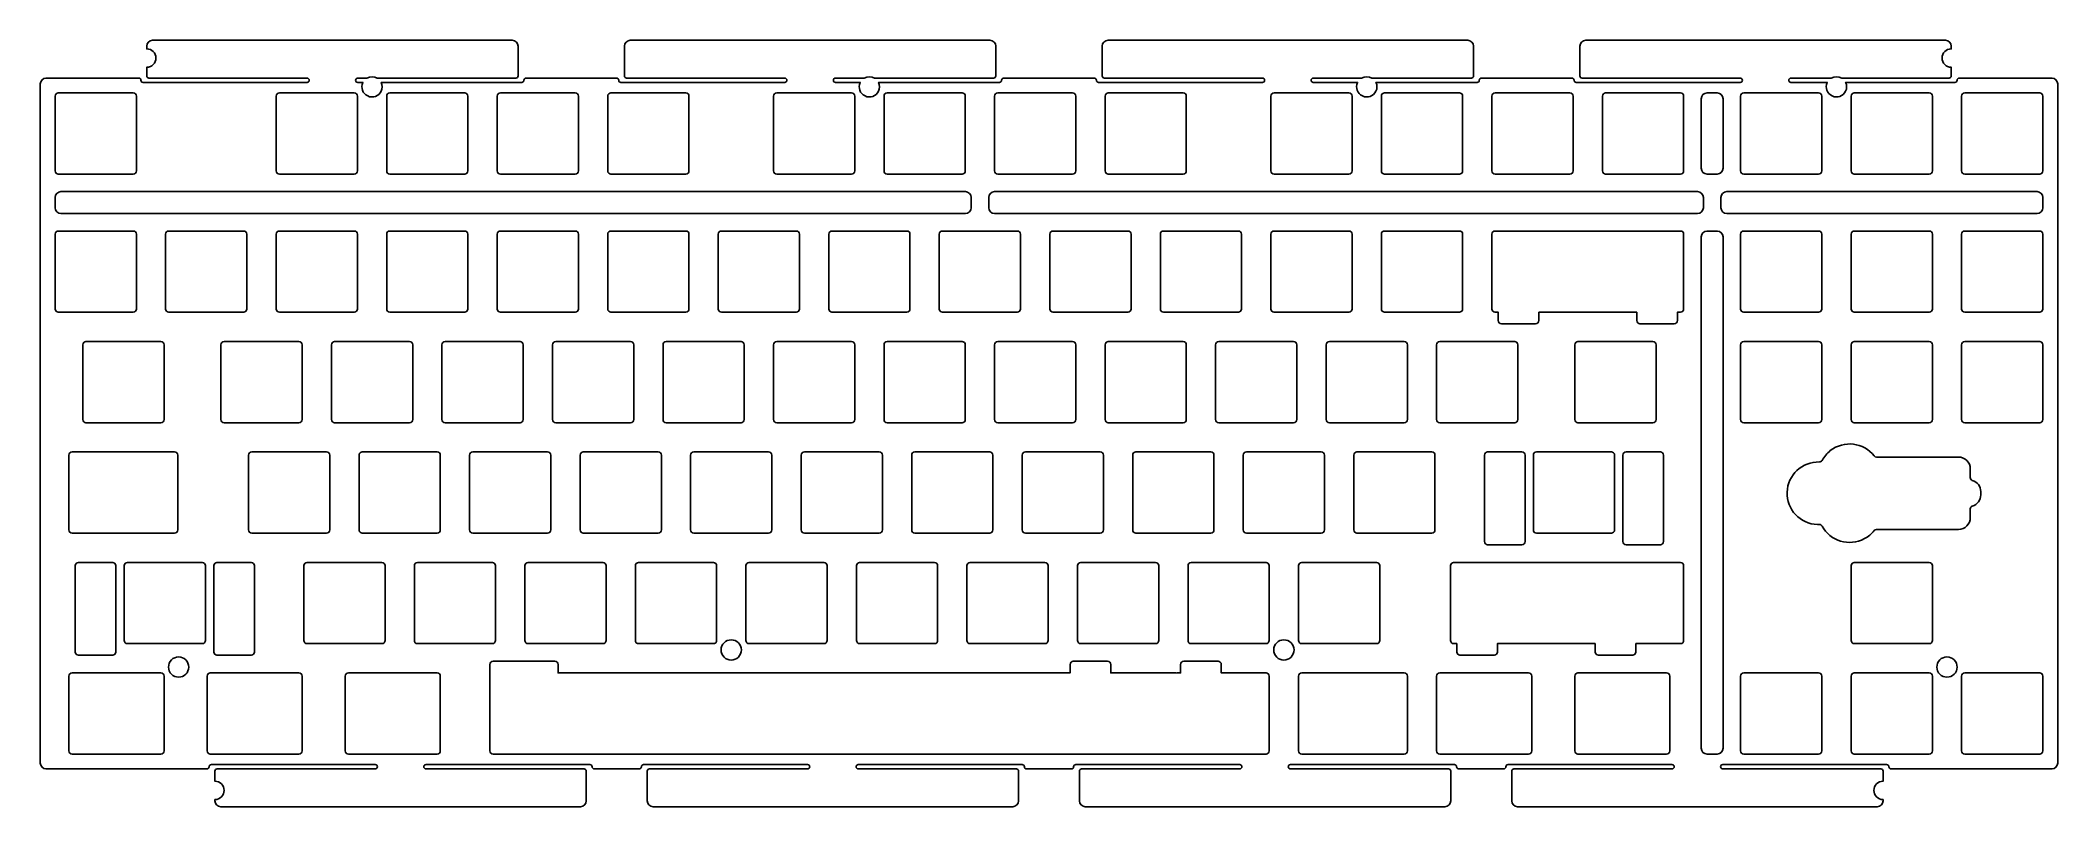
# Model space of a CAD drawing. Extents: x -474 to -126, y -367 to -234.
import ezdxf

# ---------------------------------------------------------------- set-up
doc = ezdxf.new("R2010")
doc.units = 0
doc.header["$MEASUREMENT"] = 0
doc.layers.get('0').update_dxf_attribs({"lineweight": 0})

msp = doc.modelspace()

# ---------------------------------------------------------------- linework, layer by layer
at = {"color": 18, "lineweight": 25, "true_color": 0x000000}
for centre in [(-450.02, -342.5), (-354.77, -339.55), (-259.52, -339.55), (-145.22, -342.5)]:
    msp.add_circle(centre, 1.75, dxfattribs=at)
for points, knots in [([(-156.24, -365.35), (-157.12, -365.35), (-157.83, -364.64), (-157.83, -363.77), (-157.83, -362.89), (-157.12, -362.18), (-156.24, -362.18), (-156.24, -362.18), (-156.24, -360.43), (-156.24, -360.43), (-156.24, -360.22), (-156.41, -360.06), (-156.62, -360.06), (-156.62, -360.06), (-183.87, -360.06), (-183.87, -360.06), (-184.08, -360.06), (-184.24, -359.89), (-184.24, -359.68), (-184.24, -359.47), (-184.08, -359.31), (-183.87, -359.31), (-183.87, -359.31), (-155.62, -359.31), (-155.62, -359.31), (-155.41, -359.31), (-155.24, -359.47), (-155.24, -359.68), (-155.24, -359.89), (-155.08, -360.06), (-154.87, -360.06), (-154.87, -360.06), (-127.14, -360.06), (-127.14, -360.06), (-126.59, -360.06), (-126.14, -359.61), (-126.14, -359.06), (-126.14, -359.06), (-126.14, -241.94), (-126.14, -241.94), (-126.14, -241.39), (-126.59, -240.94), (-127.14, -240.94), (-127.14, -240.94), (-143.11, -240.94), (-143.11, -240.94), (-143.32, -240.94), (-143.48, -241.11), (-143.48, -241.32), (-143.48, -241.53), (-143.65, -241.69), (-143.86, -241.69), (-143.86, -241.69), (-162.69, -241.69), (-162.69, -241.69), (-162.46, -242.17), (-162.46, -242.72), (-162.69, -243.19), (-163.1, -244.07), (-164.15, -244.44), (-165.02, -244.02), (-165.89, -243.61), (-166.26, -242.57), (-165.85, -241.69), (-165.85, -241.69), (-172.11, -241.69), (-172.11, -241.69), (-172.32, -241.69), (-172.48, -241.53), (-172.48, -241.32), (-172.48, -241.11), (-172.32, -240.94), (-172.11, -240.94), (-172.11, -240.94), (-165.17, -240.94), (-165.17, -240.94), (-164.62, -240.61), (-163.92, -240.61), (-163.37, -240.94), (-163.37, -240.94), (-144.86, -240.94), (-144.86, -240.94), (-144.65, -240.94), (-144.49, -240.78), (-144.49, -240.57), (-144.49, -240.57), (-144.49, -239.07), (-144.49, -239.07), (-145.36, -239.07), (-146.07, -238.36), (-146.07, -237.48), (-146.07, -236.6), (-145.36, -235.89), (-144.49, -235.89), (-144.49, -235.89), (-144.49, -235.42), (-144.49, -235.42), (-144.49, -234.87), (-144.93, -234.42), (-145.49, -234.42), (-145.49, -234.42), (-207.49, -234.42), (-207.49, -234.42), (-208.04, -234.42), (-208.49, -234.87), (-208.49, -235.42), (-208.49, -235.42), (-208.49, -240), (-208.49, -240), (-208.49, -239.98), (-208.48, -239.96), (-208.48, -239.94), (-208.48, -239.94), (-208.48, -240.57), (-208.48, -240.57), (-208.48, -240.78), (-208.32, -240.94), (-208.11, -240.94), (-208.11, -240.94), (-180.86, -240.94), (-180.86, -240.94), (-180.65, -240.94), (-180.48, -241.11), (-180.48, -241.32), (-180.48, -241.53), (-180.65, -241.69), (-180.86, -241.69), (-180.86, -241.69), (-209.11, -241.69), (-209.11, -241.69), (-209.32, -241.69), (-209.48, -241.53), (-209.48, -241.32), (-209.48, -241.11), (-209.65, -240.94), (-209.86, -240.94), (-209.86, -240.94), (-225.45, -240.94), (-225.45, -240.94), (-225.66, -240.94), (-225.83, -241.11), (-225.83, -241.32), (-225.83, -241.53), (-226, -241.69), (-226.2, -241.69), (-226.2, -241.69), (-243.65, -241.69), (-243.65, -241.69), (-243.42, -242.17), (-243.42, -242.72), (-243.65, -243.19), (-244.06, -244.07), (-245.11, -244.44), (-245.98, -244.02), (-246.85, -243.61), (-247.23, -242.57), (-246.81, -241.69), (-246.81, -241.69), (-254.45, -241.69), (-254.45, -241.69), (-254.66, -241.69), (-254.83, -241.53), (-254.83, -241.32), (-254.83, -241.11), (-254.66, -240.94), (-254.45, -240.94), (-254.45, -240.94), (-246.13, -240.94), (-246.13, -240.94), (-245.58, -240.61), (-244.88, -240.61), (-244.33, -240.94), (-244.33, -240.94), (-227.2, -240.94), (-227.2, -240.94), (-227, -240.94), (-226.83, -240.78), (-226.83, -240.57), (-226.83, -240.57), (-226.83, -235.42), (-226.83, -235.42), (-226.83, -234.87), (-227.28, -234.42), (-227.83, -234.42), (-227.83, -234.42), (-289.83, -234.42), (-289.83, -234.42), (-290.38, -234.42), (-290.83, -234.87), (-290.83, -235.42), (-290.83, -235.42), (-290.83, -239.99), (-290.83, -239.99), (-290.83, -239.97), (-290.83, -239.96), (-290.83, -239.94), (-290.83, -239.94), (-290.83, -240.57), (-290.83, -240.57), (-290.83, -240.78), (-290.66, -240.94), (-290.45, -240.94), (-290.45, -240.94), (-263.2, -240.94), (-263.2, -240.94), (-263, -240.94), (-262.83, -241.11), (-262.83, -241.32), (-262.83, -241.53), (-263, -241.69), (-263.2, -241.69), (-263.2, -241.69), (-291.45, -241.69), (-291.45, -241.69), (-291.66, -241.69), (-291.83, -241.53), (-291.83, -241.32), (-291.83, -241.11), (-292, -240.94), (-292.2, -240.94), (-292.2, -240.94), (-307.8, -240.94), (-307.8, -240.94), (-308, -240.94), (-308.17, -241.11), (-308.17, -241.32), (-308.17, -241.53), (-308.34, -241.69), (-308.55, -241.69), (-308.55, -241.69), (-329.38, -241.69), (-329.38, -241.69), (-329.15, -242.17), (-329.15, -242.72), (-329.38, -243.19), (-329.79, -244.07), (-330.83, -244.44), (-331.71, -244.02), (-332.58, -243.61), (-332.95, -242.57), (-332.54, -241.69), (-332.54, -241.69), (-336.8, -241.69), (-336.8, -241.69), (-337, -241.69), (-337.17, -241.53), (-337.17, -241.32), (-337.17, -241.11), (-337, -240.94), (-336.8, -240.94), (-336.8, -240.94), (-331.86, -240.94), (-331.86, -240.94), (-331.3, -240.61), (-330.61, -240.61), (-330.05, -240.94), (-330.05, -240.94), (-309.55, -240.94), (-309.55, -240.94), (-309.34, -240.94), (-309.17, -240.78), (-309.17, -240.57), (-309.17, -240.57), (-309.17, -235.42), (-309.17, -235.42), (-309.17, -234.87), (-309.62, -234.42), (-310.17, -234.42), (-310.17, -234.42), (-372.17, -234.42), (-372.17, -234.42), (-372.72, -234.42), (-373.17, -234.87), (-373.17, -235.42), (-373.17, -235.42), (-373.17, -239.98), (-373.17, -239.98), (-373.17, -239.96), (-373.17, -239.95), (-373.17, -239.94), (-373.17, -239.94), (-373.17, -240.57), (-373.17, -240.57), (-373.17, -240.78), (-373, -240.94), (-372.8, -240.94), (-372.8, -240.94), (-345.55, -240.94), (-345.55, -240.94), (-345.34, -240.94), (-345.17, -241.11), (-345.17, -241.32), (-345.17, -241.53), (-345.34, -241.69), (-345.55, -241.69), (-345.55, -241.69), (-373.8, -241.69), (-373.8, -241.69), (-374, -241.69), (-374.17, -241.53), (-374.17, -241.32), (-374.17, -241.11), (-374.34, -240.94), (-374.55, -240.94), (-374.55, -240.94), (-390.14, -240.94), (-390.14, -240.94), (-390.35, -240.94), (-390.51, -241.11), (-390.51, -241.32), (-390.51, -241.53), (-390.68, -241.69), (-390.89, -241.69), (-390.89, -241.69), (-415.1, -241.69), (-415.1, -241.69), (-414.87, -242.17), (-414.87, -242.72), (-415.1, -243.19), (-415.51, -244.07), (-416.56, -244.44), (-417.43, -244.02), (-418.3, -243.61), (-418.68, -242.57), (-418.26, -241.69), (-418.26, -241.69), (-419.14, -241.69), (-419.14, -241.69), (-419.35, -241.69), (-419.51, -241.53), (-419.51, -241.32), (-419.51, -241.11), (-419.35, -240.94), (-419.14, -240.94), (-419.14, -240.94), (-417.58, -240.94), (-417.58, -240.94), (-417.03, -240.61), (-416.33, -240.61), (-415.78, -240.94), (-415.78, -240.94), (-391.89, -240.94), (-391.89, -240.94), (-391.68, -240.94), (-391.51, -240.78), (-391.51, -240.57), (-391.51, -240.57), (-391.51, -235.42), (-391.51, -235.42), (-391.51, -234.87), (-391.96, -234.42), (-392.51, -234.42), (-392.51, -234.42), (-454.51, -234.42), (-454.51, -234.42), (-455.07, -234.42), (-455.51, -234.87), (-455.51, -235.42), (-455.51, -235.42), (-455.51, -235.89), (-455.51, -235.89), (-454.64, -235.89), (-453.93, -236.6), (-453.93, -237.48), (-453.93, -238.36), (-454.64, -239.07), (-455.51, -239.07), (-455.51, -239.07), (-455.51, -240.57), (-455.51, -240.57), (-455.51, -240.78), (-455.35, -240.94), (-455.14, -240.94), (-455.14, -240.94), (-427.89, -240.94), (-427.89, -240.94), (-427.68, -240.94), (-427.51, -241.11), (-427.51, -241.32), (-427.51, -241.53), (-427.68, -241.69), (-427.89, -241.69), (-427.89, -241.69), (-456.14, -241.69), (-456.14, -241.69), (-456.35, -241.69), (-456.51, -241.53), (-456.51, -241.32), (-456.51, -241.11), (-456.68, -240.94), (-456.89, -240.94), (-456.89, -240.94), (-472.86, -240.94), (-472.86, -240.94), (-473.41, -240.94), (-473.86, -241.39), (-473.86, -241.94), (-473.86, -241.94), (-473.86, -359.06), (-473.86, -359.06), (-473.86, -359.61), (-473.41, -360.06), (-472.86, -360.06), (-472.86, -360.06), (-445.13, -360.06), (-445.13, -360.06), (-444.92, -360.06), (-444.76, -359.89), (-444.76, -359.68), (-444.76, -359.47), (-444.59, -359.31), (-444.38, -359.31), (-444.38, -359.31), (-416.13, -359.31), (-416.13, -359.31), (-415.92, -359.31), (-415.76, -359.47), (-415.76, -359.68), (-415.76, -359.89), (-415.92, -360.06), (-416.13, -360.06), (-416.13, -360.06), (-443.38, -360.06), (-443.38, -360.06), (-443.59, -360.06), (-443.76, -360.22), (-443.76, -360.43), (-443.76, -360.43), (-443.76, -362.18), (-443.76, -362.18), (-442.88, -362.18), (-442.17, -362.89), (-442.17, -363.77), (-442.17, -364.64), (-442.88, -365.35), (-443.76, -365.35), (-443.76, -365.35), (-443.76, -365.58), (-443.76, -365.58), (-443.76, -366.13), (-443.31, -366.58), (-442.76, -366.58), (-442.76, -366.58), (-380.76, -366.58), (-380.76, -366.58), (-380.2, -366.58), (-379.76, -366.13), (-379.76, -365.58), (-379.76, -365.58), (-379.76, -360.43), (-379.76, -360.43), (-379.76, -360.22), (-379.92, -360.06), (-380.13, -360.06), (-380.13, -360.06), (-407.38, -360.06), (-407.38, -360.06), (-407.59, -360.06), (-407.76, -359.89), (-407.76, -359.68), (-407.76, -359.47), (-407.59, -359.31), (-407.38, -359.31), (-407.38, -359.31), (-379.13, -359.31), (-379.13, -359.31), (-378.92, -359.31), (-378.76, -359.47), (-378.76, -359.68), (-378.76, -359.89), (-378.59, -360.06), (-378.38, -360.06), (-378.38, -360.06), (-370.63, -360.06), (-370.63, -360.06), (-370.42, -360.06), (-370.25, -359.89), (-370.25, -359.68), (-370.25, -359.47), (-370.08, -359.31), (-369.88, -359.31), (-369.88, -359.31), (-341.63, -359.31), (-341.63, -359.31), (-341.42, -359.31), (-341.25, -359.47), (-341.25, -359.68), (-341.25, -359.89), (-341.42, -360.06), (-341.63, -360.06), (-341.63, -360.06), (-368.88, -360.06), (-368.88, -360.06), (-369.08, -360.06), (-369.25, -360.22), (-369.25, -360.43), (-369.25, -360.43), (-369.25, -361.06), (-369.25, -361.06), (-369.25, -361.05), (-369.25, -361.04), (-369.25, -361.03), (-369.25, -361.03), (-369.25, -365.58), (-369.25, -365.58), (-369.25, -366.13), (-368.8, -366.58), (-368.25, -366.58), (-368.25, -366.58), (-306.25, -366.58), (-306.25, -366.58), (-305.7, -366.58), (-305.25, -366.13), (-305.25, -365.58), (-305.25, -365.58), (-305.25, -360.43), (-305.25, -360.43), (-305.25, -360.22), (-305.42, -360.06), (-305.63, -360.06), (-305.63, -360.06), (-332.88, -360.06), (-332.88, -360.06), (-333.08, -360.06), (-333.25, -359.89), (-333.25, -359.68), (-333.25, -359.47), (-333.08, -359.31), (-332.88, -359.31), (-332.88, -359.31), (-304.63, -359.31), (-304.63, -359.31), (-304.42, -359.31), (-304.25, -359.47), (-304.25, -359.68), (-304.25, -359.89), (-304.08, -360.06), (-303.88, -360.06), (-303.88, -360.06), (-296.12, -360.06), (-296.12, -360.06), (-295.92, -360.06), (-295.75, -359.89), (-295.75, -359.68), (-295.75, -359.47), (-295.58, -359.31), (-295.37, -359.31), (-295.37, -359.31), (-267.12, -359.31), (-267.12, -359.31), (-266.92, -359.31), (-266.75, -359.47), (-266.75, -359.68), (-266.75, -359.89), (-266.92, -360.06), (-267.12, -360.06), (-267.12, -360.06), (-294.37, -360.06), (-294.37, -360.06), (-294.58, -360.06), (-294.75, -360.22), (-294.75, -360.43), (-294.75, -360.43), (-294.75, -361.06), (-294.75, -361.06), (-294.75, -361.05), (-294.75, -361.04), (-294.75, -361.02), (-294.75, -361.02), (-294.75, -365.58), (-294.75, -365.58), (-294.75, -366.13), (-294.3, -366.58), (-293.75, -366.58), (-293.75, -366.58), (-231.75, -366.58), (-231.75, -366.58), (-231.2, -366.58), (-230.75, -366.13), (-230.75, -365.58), (-230.75, -365.58), (-230.75, -360.43), (-230.75, -360.43), (-230.75, -360.22), (-230.92, -360.06), (-231.12, -360.06), (-231.12, -360.06), (-258.37, -360.06), (-258.37, -360.06), (-258.58, -360.06), (-258.75, -359.89), (-258.75, -359.68), (-258.75, -359.47), (-258.58, -359.31), (-258.37, -359.31), (-258.37, -359.31), (-230.12, -359.31), (-230.12, -359.31), (-229.92, -359.31), (-229.75, -359.47), (-229.75, -359.68), (-229.75, -359.89), (-229.58, -360.06), (-229.37, -360.06), (-229.37, -360.06), (-221.62, -360.06), (-221.62, -360.06), (-221.41, -360.06), (-221.24, -359.89), (-221.24, -359.68), (-221.24, -359.47), (-221.08, -359.31), (-220.87, -359.31), (-220.87, -359.31), (-192.62, -359.31), (-192.62, -359.31), (-192.41, -359.31), (-192.24, -359.47), (-192.24, -359.68), (-192.24, -359.89), (-192.41, -360.06), (-192.62, -360.06), (-192.62, -360.06), (-219.87, -360.06), (-219.87, -360.06), (-220.08, -360.06), (-220.24, -360.22), (-220.24, -360.43), (-220.24, -360.43), (-220.24, -361.06), (-220.24, -361.06), (-220.24, -361.04), (-220.24, -361.03), (-220.24, -361.02), (-220.24, -361.02), (-220.24, -365.58), (-220.24, -365.58), (-220.24, -366.13), (-219.8, -366.58), (-219.24, -366.58), (-219.24, -366.58), (-157.24, -366.58), (-157.24, -366.58), (-156.69, -366.58), (-156.24, -366.13), (-156.24, -365.58), (-156.24, -365.58), (-156.24, -365.35), (-156.24, -365.35)], [0, 0, 0, 0, 1, 1, 1, 2, 2, 2, 3, 3, 3, 4, 4, 4, 5, 5, 5, 6, 6, 6, 7, 7, 7, 8, 8, 8, 9, 9, 9, 10, 10, 10, 11, 11, 11, 12, 12, 12, 13, 13, 13, 14, 14, 14, 15, 15, 15, 16, 16, 16, 17, 17, 17, 18, 18, 18, 19, 19, 19, 20, 20, 20, 21, 21, 21, 22, 22, 22, 23, 23, 23, 24, 24, 24, 25, 25, 25, 26, 26, 26, 27, 27, 27, 28, 28, 28, 29, 29, 29, 30, 30, 30, 31, 31, 31, 32, 32, 32, 33, 33, 33, 34, 34, 34, 35, 35, 35, 36, 36, 36, 37, 37, 37, 38, 38, 38, 39, 39, 39, 40, 40, 40, 41, 41, 41, 42, 42, 42, 43, 43, 43, 44, 44, 44, 45, 45, 45, 46, 46, 46, 47, 47, 47, 48, 48, 48, 49, 49, 49, 50, 50, 50, 51, 51, 51, 52, 52, 52, 53, 53, 53, 54, 54, 54, 55, 55, 55, 56, 56, 56, 57, 57, 57, 58, 58, 58, 59, 59, 59, 60, 60, 60, 61, 61, 61, 62, 62, 62, 63, 63, 63, 64, 64, 64, 65, 65, 65, 66, 66, 66, 67, 67, 67, 68, 68, 68, 69, 69, 69, 70, 70, 70, 71, 71, 71, 72, 72, 72, 73, 73, 73, 74, 74, 74, 75, 75, 75, 76, 76, 76, 77, 77, 77, 78, 78, 78, 79, 79, 79, 80, 80, 80, 81, 81, 81, 82, 82, 82, 83, 83, 83, 84, 84, 84, 85, 85, 85, 86, 86, 86, 87, 87, 87, 88, 88, 88, 89, 89, 89, 90, 90, 90, 91, 91, 91, 92, 92, 92, 93, 93, 93, 94, 94, 94, 95, 95, 95, 96, 96, 96, 97, 97, 97, 98, 98, 98, 99, 99, 99, 100, 100, 100, 101, 101, 101, 102, 102, 102, 103, 103, 103, 104, 104, 104, 105, 105, 105, 106, 106, 106, 107, 107, 107, 108, 108, 108, 109, 109, 109, 110, 110, 110, 111, 111, 111, 112, 112, 112, 113, 113, 113, 114, 114, 114, 115, 115, 115, 116, 116, 116, 117, 117, 117, 118, 118, 118, 119, 119, 119, 120, 120, 120, 121, 121, 121, 122, 122, 122, 123, 123, 123, 124, 124, 124, 125, 125, 125, 126, 126, 126, 127, 127, 127, 128, 128, 128, 129, 129, 129, 130, 130, 130, 131, 131, 131, 132, 132, 132, 133, 133, 133, 134, 134, 134, 135, 135, 135, 136, 136, 136, 137, 137, 137, 138, 138, 138, 139, 139, 139, 140, 140, 140, 141, 141, 141, 142, 142, 142, 143, 143, 143, 144, 144, 144, 145, 145, 145, 146, 146, 146, 147, 147, 147, 148, 148, 148, 149, 149, 149, 150, 150, 150, 151, 151, 151, 152, 152, 152, 153, 153, 153, 154, 154, 154, 155, 155, 155, 156, 156, 156, 157, 157, 157, 158, 158, 158, 159, 159, 159, 160, 160, 160, 161, 161, 161, 162, 162, 162, 163, 163, 163, 164, 164, 164, 165, 165, 165, 166, 166, 166, 167, 167, 167, 168, 168, 168, 169, 169, 169, 170, 170, 170, 171, 171, 171, 172, 172, 172, 173, 173, 173, 174, 174, 174, 175, 175, 175, 176, 176, 176, 177, 177, 177, 178, 178, 178, 179, 179, 179, 180, 180, 180, 181, 181, 181, 182, 182, 182, 183, 183, 183, 184, 184, 184, 185, 185, 185, 186, 186, 186, 187, 187, 187, 188, 188, 188, 189, 189, 189, 190, 190, 190, 191, 191, 191, 192, 192, 192, 193, 193, 193, 194, 194, 194, 195, 195, 195, 196, 196, 196, 197, 197, 197, 198, 198, 198, 199, 199, 199, 200, 200, 200, 201, 201, 201, 202, 202, 202, 203, 203, 203, 204, 204, 204, 205, 205, 205, 206, 206, 206, 207, 207, 207, 208, 208, 208, 209, 209, 209, 210, 210, 210, 211, 211, 211, 212, 212, 212, 213, 213, 213, 214, 214, 214, 215, 215, 215, 216, 216, 216, 216]), ([(-457.31, -256.94), (-457.31, -256.94), (-457.31, -244.04), (-457.31, -244.04), (-457.31, -243.74), (-457.55, -243.49), (-457.86, -243.49), (-457.86, -243.49), (-470.76, -243.49), (-470.76, -243.49), (-471.06, -243.49), (-471.31, -243.74), (-471.31, -244.04), (-471.31, -244.04), (-471.31, -256.94), (-471.31, -256.94), (-471.31, -257.25), (-471.06, -257.49), (-470.76, -257.49), (-470.76, -257.49), (-457.86, -257.49), (-457.86, -257.49), (-457.55, -257.49), (-457.31, -257.25), (-457.31, -256.94)], [0, 0, 0, 0, 1, 1, 1, 2, 2, 2, 3, 3, 3, 4, 4, 4, 5, 5, 5, 6, 6, 6, 7, 7, 7, 8, 8, 8, 8]), ([(-432.66, -257.49), (-432.96, -257.49), (-433.21, -257.25), (-433.21, -256.94), (-433.21, -256.94), (-433.21, -244.04), (-433.21, -244.04), (-433.21, -243.74), (-432.96, -243.49), (-432.66, -243.49), (-432.66, -243.49), (-419.76, -243.49), (-419.76, -243.49), (-419.45, -243.49), (-419.21, -243.74), (-419.21, -244.04), (-419.21, -244.04), (-419.21, -256.94), (-419.21, -256.94), (-419.21, -257.25), (-419.45, -257.49), (-419.76, -257.49), (-419.76, -257.49), (-432.66, -257.49), (-432.66, -257.49)], [0, 0, 0, 0, 1, 1, 1, 2, 2, 2, 3, 3, 3, 4, 4, 4, 5, 5, 5, 6, 6, 6, 7, 7, 7, 8, 8, 8, 8]), ([(-414.16, -244.04), (-414.16, -244.04), (-414.16, -256.94), (-414.16, -256.94), (-414.16, -257.25), (-413.91, -257.49), (-413.61, -257.49), (-413.61, -257.49), (-400.71, -257.49), (-400.71, -257.49), (-400.4, -257.49), (-400.16, -257.25), (-400.16, -256.94), (-400.16, -256.94), (-400.16, -244.04), (-400.16, -244.04), (-400.16, -243.74), (-400.4, -243.49), (-400.71, -243.49), (-400.71, -243.49), (-413.61, -243.49), (-413.61, -243.49), (-413.91, -243.49), (-414.16, -243.74), (-414.16, -244.04)], [0, 0, 0, 0, 1, 1, 1, 2, 2, 2, 3, 3, 3, 4, 4, 4, 5, 5, 5, 6, 6, 6, 7, 7, 7, 8, 8, 8, 8]), ([(-394.56, -257.49), (-394.86, -257.49), (-395.11, -257.25), (-395.11, -256.94), (-395.11, -256.94), (-395.11, -244.04), (-395.11, -244.04), (-395.11, -243.74), (-394.86, -243.49), (-394.56, -243.49), (-394.56, -243.49), (-381.66, -243.49), (-381.66, -243.49), (-381.35, -243.49), (-381.11, -243.74), (-381.11, -244.04), (-381.11, -244.04), (-381.11, -256.94), (-381.11, -256.94), (-381.11, -257.25), (-381.35, -257.49), (-381.66, -257.49), (-381.66, -257.49), (-394.56, -257.49), (-394.56, -257.49)], [0, 0, 0, 0, 1, 1, 1, 2, 2, 2, 3, 3, 3, 4, 4, 4, 5, 5, 5, 6, 6, 6, 7, 7, 7, 8, 8, 8, 8]), ([(-362.61, -243.49), (-362.3, -243.49), (-362.06, -243.74), (-362.06, -244.04), (-362.06, -244.04), (-362.06, -256.94), (-362.06, -256.94), (-362.06, -257.25), (-362.3, -257.49), (-362.61, -257.49), (-362.61, -257.49), (-375.51, -257.49), (-375.51, -257.49), (-375.81, -257.49), (-376.06, -257.25), (-376.06, -256.94), (-376.06, -256.94), (-376.06, -244.04), (-376.06, -244.04), (-376.06, -243.74), (-375.81, -243.49), (-375.51, -243.49), (-375.51, -243.49), (-362.61, -243.49), (-362.61, -243.49)], [0, 0, 0, 0, 1, 1, 1, 2, 2, 2, 3, 3, 3, 4, 4, 4, 5, 5, 5, 6, 6, 6, 7, 7, 7, 8, 8, 8, 8]), ([(-346.93, -257.49), (-346.93, -257.49), (-334.03, -257.49), (-334.03, -257.49), (-333.73, -257.49), (-333.48, -257.25), (-333.48, -256.94), (-333.48, -256.94), (-333.48, -244.04), (-333.48, -244.04), (-333.48, -243.74), (-333.73, -243.49), (-334.03, -243.49), (-334.03, -243.49), (-346.93, -243.49), (-346.93, -243.49), (-347.24, -243.49), (-347.48, -243.74), (-347.48, -244.04), (-347.48, -244.04), (-347.48, -256.94), (-347.48, -256.94), (-347.48, -257.25), (-347.24, -257.49), (-346.93, -257.49)], [0, 0, 0, 0, 1, 1, 1, 2, 2, 2, 3, 3, 3, 4, 4, 4, 5, 5, 5, 6, 6, 6, 7, 7, 7, 8, 8, 8, 8]), ([(-314.98, -243.49), (-314.98, -243.49), (-327.88, -243.49), (-327.88, -243.49), (-328.19, -243.49), (-328.43, -243.74), (-328.43, -244.04), (-328.43, -244.04), (-328.43, -256.94), (-328.43, -256.94), (-328.43, -257.25), (-328.19, -257.49), (-327.88, -257.49), (-327.88, -257.49), (-314.98, -257.49), (-314.98, -257.49), (-314.68, -257.49), (-314.43, -257.25), (-314.43, -256.94), (-314.43, -256.94), (-314.43, -244.04), (-314.43, -244.04), (-314.43, -243.74), (-314.68, -243.49), (-314.98, -243.49)], [0, 0, 0, 0, 1, 1, 1, 2, 2, 2, 3, 3, 3, 4, 4, 4, 5, 5, 5, 6, 6, 6, 7, 7, 7, 8, 8, 8, 8]), ([(-308.83, -257.49), (-308.83, -257.49), (-295.93, -257.49), (-295.93, -257.49), (-295.63, -257.49), (-295.38, -257.25), (-295.38, -256.94), (-295.38, -256.94), (-295.38, -244.04), (-295.38, -244.04), (-295.38, -243.74), (-295.63, -243.49), (-295.93, -243.49), (-295.93, -243.49), (-308.83, -243.49), (-308.83, -243.49), (-309.14, -243.49), (-309.38, -243.74), (-309.38, -244.04), (-309.38, -244.04), (-309.38, -256.94), (-309.38, -256.94), (-309.38, -257.25), (-309.14, -257.49), (-308.83, -257.49)], [0, 0, 0, 0, 1, 1, 1, 2, 2, 2, 3, 3, 3, 4, 4, 4, 5, 5, 5, 6, 6, 6, 7, 7, 7, 8, 8, 8, 8]), ([(-289.78, -257.49), (-289.78, -257.49), (-276.88, -257.49), (-276.88, -257.49), (-276.58, -257.49), (-276.33, -257.25), (-276.33, -256.94), (-276.33, -256.94), (-276.33, -244.04), (-276.33, -244.04), (-276.33, -243.74), (-276.58, -243.49), (-276.88, -243.49), (-276.88, -243.49), (-289.78, -243.49), (-289.78, -243.49), (-290.09, -243.49), (-290.33, -243.74), (-290.33, -244.04), (-290.33, -244.04), (-290.33, -256.94), (-290.33, -256.94), (-290.33, -257.25), (-290.09, -257.49), (-289.78, -257.49)], [0, 0, 0, 0, 1, 1, 1, 2, 2, 2, 3, 3, 3, 4, 4, 4, 5, 5, 5, 6, 6, 6, 7, 7, 7, 8, 8, 8, 8]), ([(-248.31, -243.49), (-248, -243.49), (-247.76, -243.74), (-247.76, -244.04), (-247.76, -244.04), (-247.76, -256.94), (-247.76, -256.94), (-247.76, -257.25), (-248, -257.49), (-248.31, -257.49), (-248.31, -257.49), (-261.21, -257.49), (-261.21, -257.49), (-261.51, -257.49), (-261.76, -257.25), (-261.76, -256.94), (-261.76, -256.94), (-261.76, -244.04), (-261.76, -244.04), (-261.76, -243.74), (-261.51, -243.49), (-261.21, -243.49), (-261.21, -243.49), (-248.31, -243.49), (-248.31, -243.49)], [0, 0, 0, 0, 1, 1, 1, 2, 2, 2, 3, 3, 3, 4, 4, 4, 5, 5, 5, 6, 6, 6, 7, 7, 7, 8, 8, 8, 8]), ([(-242.16, -257.49), (-242.46, -257.49), (-242.71, -257.25), (-242.71, -256.94), (-242.71, -256.94), (-242.71, -244.04), (-242.71, -244.04), (-242.71, -243.74), (-242.46, -243.49), (-242.16, -243.49), (-242.16, -243.49), (-229.26, -243.49), (-229.26, -243.49), (-228.95, -243.49), (-228.71, -243.74), (-228.71, -244.04), (-228.71, -244.04), (-228.71, -256.94), (-228.71, -256.94), (-228.71, -257.25), (-228.95, -257.49), (-229.26, -257.49), (-229.26, -257.49), (-242.16, -257.49), (-242.16, -257.49)], [0, 0, 0, 0, 1, 1, 1, 2, 2, 2, 3, 3, 3, 4, 4, 4, 5, 5, 5, 6, 6, 6, 7, 7, 7, 8, 8, 8, 8]), ([(-210.21, -243.49), (-210.21, -243.49), (-223.11, -243.49), (-223.11, -243.49), (-223.41, -243.49), (-223.66, -243.74), (-223.66, -244.04), (-223.66, -244.04), (-223.66, -256.94), (-223.66, -256.94), (-223.66, -257.25), (-223.41, -257.49), (-223.11, -257.49), (-223.11, -257.49), (-210.21, -257.49), (-210.21, -257.49), (-209.9, -257.49), (-209.66, -257.25), (-209.66, -256.94), (-209.66, -256.94), (-209.66, -244.04), (-209.66, -244.04), (-209.66, -243.74), (-209.9, -243.49), (-210.21, -243.49)], [0, 0, 0, 0, 1, 1, 1, 2, 2, 2, 3, 3, 3, 4, 4, 4, 5, 5, 5, 6, 6, 6, 7, 7, 7, 8, 8, 8, 8]), ([(-204.06, -257.49), (-204.06, -257.49), (-191.16, -257.49), (-191.16, -257.49), (-190.85, -257.49), (-190.61, -257.25), (-190.61, -256.94), (-190.61, -256.94), (-190.61, -244.04), (-190.61, -244.04), (-190.61, -243.74), (-190.85, -243.49), (-191.16, -243.49), (-191.16, -243.49), (-204.06, -243.49), (-204.06, -243.49), (-204.36, -243.49), (-204.61, -243.74), (-204.61, -244.04), (-204.61, -244.04), (-204.61, -256.94), (-204.61, -256.94), (-204.61, -257.25), (-204.36, -257.49), (-204.06, -257.49)], [0, 0, 0, 0, 1, 1, 1, 2, 2, 2, 3, 3, 3, 4, 4, 4, 5, 5, 5, 6, 6, 6, 7, 7, 7, 8, 8, 8, 8]), ([(-187.58, -244.49), (-187.58, -244.49), (-187.58, -256.49), (-187.58, -256.49), (-187.58, -257.05), (-187.13, -257.49), (-186.58, -257.49), (-186.58, -257.49), (-184.82, -257.49), (-184.82, -257.49), (-184.27, -257.49), (-183.82, -257.05), (-183.82, -256.49), (-183.82, -256.49), (-183.82, -244.49), (-183.82, -244.49), (-183.82, -243.94), (-184.27, -243.49), (-184.82, -243.49), (-184.82, -243.49), (-186.58, -243.49), (-186.58, -243.49), (-187.13, -243.49), (-187.58, -243.94), (-187.58, -244.49)], [0, 0, 0, 0, 1, 1, 1, 2, 2, 2, 3, 3, 3, 4, 4, 4, 5, 5, 5, 6, 6, 6, 7, 7, 7, 8, 8, 8, 8]), ([(-180.79, -244.04), (-180.79, -243.74), (-180.55, -243.49), (-180.24, -243.49), (-180.24, -243.49), (-167.34, -243.49), (-167.34, -243.49), (-167.04, -243.49), (-166.79, -243.74), (-166.79, -244.04), (-166.79, -244.04), (-166.79, -256.94), (-166.79, -256.94), (-166.79, -257.25), (-167.04, -257.49), (-167.34, -257.49), (-167.34, -257.49), (-180.24, -257.49), (-180.24, -257.49), (-180.55, -257.49), (-180.79, -257.25), (-180.79, -256.94), (-180.79, -256.94), (-180.79, -244.04), (-180.79, -244.04)], [0, 0, 0, 0, 1, 1, 1, 2, 2, 2, 3, 3, 3, 4, 4, 4, 5, 5, 5, 6, 6, 6, 7, 7, 7, 8, 8, 8, 8]), ([(-148.29, -243.49), (-147.99, -243.49), (-147.74, -243.74), (-147.74, -244.04), (-147.74, -244.04), (-147.74, -256.94), (-147.74, -256.94), (-147.74, -257.25), (-147.99, -257.49), (-148.29, -257.49), (-148.29, -257.49), (-161.19, -257.49), (-161.19, -257.49), (-161.5, -257.49), (-161.74, -257.25), (-161.74, -256.94), (-161.74, -256.94), (-161.74, -244.04), (-161.74, -244.04), (-161.74, -243.74), (-161.5, -243.49), (-161.19, -243.49), (-161.19, -243.49), (-148.29, -243.49), (-148.29, -243.49)], [0, 0, 0, 0, 1, 1, 1, 2, 2, 2, 3, 3, 3, 4, 4, 4, 5, 5, 5, 6, 6, 6, 7, 7, 7, 8, 8, 8, 8]), ([(-128.69, -256.94), (-128.69, -257.25), (-128.94, -257.49), (-129.24, -257.49), (-129.24, -257.49), (-142.14, -257.49), (-142.14, -257.49), (-142.45, -257.49), (-142.69, -257.25), (-142.69, -256.94), (-142.69, -256.94), (-142.69, -244.04), (-142.69, -244.04), (-142.69, -243.74), (-142.45, -243.49), (-142.14, -243.49), (-142.14, -243.49), (-129.24, -243.49), (-129.24, -243.49), (-128.94, -243.49), (-128.69, -243.74), (-128.69, -244.04), (-128.69, -244.04), (-128.69, -256.94), (-128.69, -256.94)], [0, 0, 0, 0, 1, 1, 1, 2, 2, 2, 3, 3, 3, 4, 4, 4, 5, 5, 5, 6, 6, 6, 7, 7, 7, 8, 8, 8, 8]), ([(-471.31, -261.52), (-471.31, -261.52), (-471.31, -263.28), (-471.31, -263.28), (-471.31, -263.83), (-470.86, -264.28), (-470.31, -264.28), (-470.31, -264.28), (-314.42, -264.28), (-314.42, -264.28), (-313.87, -264.28), (-313.42, -263.83), (-313.42, -263.28), (-313.42, -263.28), (-313.42, -261.52), (-313.42, -261.52), (-313.42, -260.97), (-313.87, -260.52), (-314.42, -260.52), (-314.42, -260.52), (-470.31, -260.52), (-470.31, -260.52), (-470.86, -260.52), (-471.31, -260.97), (-471.31, -261.52)], [0, 0, 0, 0, 1, 1, 1, 2, 2, 2, 3, 3, 3, 4, 4, 4, 5, 5, 5, 6, 6, 6, 7, 7, 7, 8, 8, 8, 8]), ([(-310.39, -261.52), (-310.39, -261.52), (-310.39, -263.28), (-310.39, -263.28), (-310.39, -263.83), (-309.95, -264.28), (-309.39, -264.28), (-309.39, -264.28), (-188.21, -264.28), (-188.21, -264.28), (-187.66, -264.28), (-187.21, -263.83), (-187.21, -263.28), (-187.21, -263.28), (-187.21, -261.52), (-187.21, -261.52), (-187.21, -260.97), (-187.66, -260.52), (-188.21, -260.52), (-188.21, -260.52), (-309.39, -260.52), (-309.39, -260.52), (-309.95, -260.52), (-310.39, -260.97), (-310.39, -261.52)], [0, 0, 0, 0, 1, 1, 1, 2, 2, 2, 3, 3, 3, 4, 4, 4, 5, 5, 5, 6, 6, 6, 7, 7, 7, 8, 8, 8, 8]), ([(-129.69, -260.52), (-129.69, -260.52), (-183.19, -260.52), (-183.19, -260.52), (-183.74, -260.52), (-184.19, -260.97), (-184.19, -261.52), (-184.19, -261.52), (-184.19, -263.28), (-184.19, -263.28), (-184.19, -263.83), (-183.74, -264.28), (-183.19, -264.28), (-183.19, -264.28), (-129.69, -264.28), (-129.69, -264.28), (-129.14, -264.28), (-128.69, -263.83), (-128.69, -263.28), (-128.69, -263.28), (-128.69, -261.52), (-128.69, -261.52), (-128.69, -260.97), (-129.14, -260.52), (-129.69, -260.52)], [0, 0, 0, 0, 1, 1, 1, 2, 2, 2, 3, 3, 3, 4, 4, 4, 5, 5, 5, 6, 6, 6, 7, 7, 7, 8, 8, 8, 8]), ([(-457.31, -280.76), (-457.31, -281.06), (-457.55, -281.31), (-457.86, -281.31), (-457.86, -281.31), (-470.76, -281.31), (-470.76, -281.31), (-471.06, -281.31), (-471.31, -281.06), (-471.31, -280.76), (-471.31, -280.76), (-471.31, -267.86), (-471.31, -267.86), (-471.31, -267.55), (-471.06, -267.31), (-470.76, -267.31), (-470.76, -267.31), (-457.86, -267.31), (-457.86, -267.31), (-457.55, -267.31), (-457.31, -267.55), (-457.31, -267.86), (-457.31, -267.86), (-457.31, -280.76), (-457.31, -280.76)], [0, 0, 0, 0, 1, 1, 1, 2, 2, 2, 3, 3, 3, 4, 4, 4, 5, 5, 5, 6, 6, 6, 7, 7, 7, 8, 8, 8, 8]), ([(-438.81, -267.31), (-438.5, -267.31), (-438.26, -267.55), (-438.26, -267.86), (-438.26, -267.86), (-438.26, -280.76), (-438.26, -280.76), (-438.26, -281.06), (-438.5, -281.31), (-438.81, -281.31), (-438.81, -281.31), (-451.71, -281.31), (-451.71, -281.31), (-452.01, -281.31), (-452.26, -281.06), (-452.26, -280.76), (-452.26, -280.76), (-452.26, -267.86), (-452.26, -267.86), (-452.26, -267.55), (-452.01, -267.31), (-451.71, -267.31), (-451.71, -267.31), (-438.81, -267.31), (-438.81, -267.31)], [0, 0, 0, 0, 1, 1, 1, 2, 2, 2, 3, 3, 3, 4, 4, 4, 5, 5, 5, 6, 6, 6, 7, 7, 7, 8, 8, 8, 8]), ([(-432.66, -281.31), (-432.96, -281.31), (-433.21, -281.06), (-433.21, -280.76), (-433.21, -280.76), (-433.21, -267.86), (-433.21, -267.86), (-433.21, -267.55), (-432.96, -267.31), (-432.66, -267.31), (-432.66, -267.31), (-419.76, -267.31), (-419.76, -267.31), (-419.45, -267.31), (-419.21, -267.55), (-419.21, -267.86), (-419.21, -267.86), (-419.21, -280.76), (-419.21, -280.76), (-419.21, -281.06), (-419.45, -281.31), (-419.76, -281.31), (-419.76, -281.31), (-432.66, -281.31), (-432.66, -281.31)], [0, 0, 0, 0, 1, 1, 1, 2, 2, 2, 3, 3, 3, 4, 4, 4, 5, 5, 5, 6, 6, 6, 7, 7, 7, 8, 8, 8, 8]), ([(-413.61, -281.31), (-413.91, -281.31), (-414.16, -281.06), (-414.16, -280.76), (-414.16, -280.76), (-414.16, -267.86), (-414.16, -267.86), (-414.16, -267.55), (-413.91, -267.31), (-413.61, -267.31), (-413.61, -267.31), (-400.71, -267.31), (-400.71, -267.31), (-400.4, -267.31), (-400.16, -267.55), (-400.16, -267.86), (-400.16, -267.86), (-400.16, -280.76), (-400.16, -280.76), (-400.16, -281.06), (-400.4, -281.31), (-400.71, -281.31), (-400.71, -281.31), (-413.61, -281.31), (-413.61, -281.31)], [0, 0, 0, 0, 1, 1, 1, 2, 2, 2, 3, 3, 3, 4, 4, 4, 5, 5, 5, 6, 6, 6, 7, 7, 7, 8, 8, 8, 8]), ([(-381.66, -267.31), (-381.35, -267.31), (-381.11, -267.55), (-381.11, -267.86), (-381.11, -267.86), (-381.11, -280.76), (-381.11, -280.76), (-381.11, -281.06), (-381.35, -281.31), (-381.66, -281.31), (-381.66, -281.31), (-394.56, -281.31), (-394.56, -281.31), (-394.86, -281.31), (-395.11, -281.06), (-395.11, -280.76), (-395.11, -280.76), (-395.11, -267.86), (-395.11, -267.86), (-395.11, -267.55), (-394.86, -267.31), (-394.56, -267.31), (-394.56, -267.31), (-381.66, -267.31), (-381.66, -267.31)], [0, 0, 0, 0, 1, 1, 1, 2, 2, 2, 3, 3, 3, 4, 4, 4, 5, 5, 5, 6, 6, 6, 7, 7, 7, 8, 8, 8, 8]), ([(-362.61, -267.31), (-362.3, -267.31), (-362.06, -267.55), (-362.06, -267.86), (-362.06, -267.86), (-362.06, -280.76), (-362.06, -280.76), (-362.06, -281.06), (-362.3, -281.31), (-362.61, -281.31), (-362.61, -281.31), (-375.51, -281.31), (-375.51, -281.31), (-375.81, -281.31), (-376.06, -281.06), (-376.06, -280.76), (-376.06, -280.76), (-376.06, -267.86), (-376.06, -267.86), (-376.06, -267.55), (-375.81, -267.31), (-375.51, -267.31), (-375.51, -267.31), (-362.61, -267.31), (-362.61, -267.31)], [0, 0, 0, 0, 1, 1, 1, 2, 2, 2, 3, 3, 3, 4, 4, 4, 5, 5, 5, 6, 6, 6, 7, 7, 7, 8, 8, 8, 8]), ([(-356.46, -281.31), (-356.76, -281.31), (-357.01, -281.06), (-357.01, -280.76), (-357.01, -280.76), (-357.01, -267.86), (-357.01, -267.86), (-357.01, -267.55), (-356.76, -267.31), (-356.46, -267.31), (-356.46, -267.31), (-343.56, -267.31), (-343.56, -267.31), (-343.25, -267.31), (-343.01, -267.55), (-343.01, -267.86), (-343.01, -267.86), (-343.01, -280.76), (-343.01, -280.76), (-343.01, -281.06), (-343.25, -281.31), (-343.56, -281.31), (-343.56, -281.31), (-356.46, -281.31), (-356.46, -281.31)], [0, 0, 0, 0, 1, 1, 1, 2, 2, 2, 3, 3, 3, 4, 4, 4, 5, 5, 5, 6, 6, 6, 7, 7, 7, 8, 8, 8, 8]), ([(-324.51, -267.31), (-324.2, -267.31), (-323.96, -267.55), (-323.96, -267.86), (-323.96, -267.86), (-323.96, -280.76), (-323.96, -280.76), (-323.96, -281.06), (-324.2, -281.31), (-324.51, -281.31), (-324.51, -281.31), (-337.41, -281.31), (-337.41, -281.31), (-337.71, -281.31), (-337.96, -281.06), (-337.96, -280.76), (-337.96, -280.76), (-337.96, -267.86), (-337.96, -267.86), (-337.96, -267.55), (-337.71, -267.31), (-337.41, -267.31), (-337.41, -267.31), (-324.51, -267.31), (-324.51, -267.31)], [0, 0, 0, 0, 1, 1, 1, 2, 2, 2, 3, 3, 3, 4, 4, 4, 5, 5, 5, 6, 6, 6, 7, 7, 7, 8, 8, 8, 8]), ([(-305.46, -267.31), (-305.15, -267.31), (-304.91, -267.55), (-304.91, -267.86), (-304.91, -267.86), (-304.91, -280.76), (-304.91, -280.76), (-304.91, -281.06), (-305.15, -281.31), (-305.46, -281.31), (-305.46, -281.31), (-318.36, -281.31), (-318.36, -281.31), (-318.66, -281.31), (-318.91, -281.06), (-318.91, -280.76), (-318.91, -280.76), (-318.91, -267.86), (-318.91, -267.86), (-318.91, -267.55), (-318.66, -267.31), (-318.36, -267.31), (-318.36, -267.31), (-305.46, -267.31), (-305.46, -267.31)], [0, 0, 0, 0, 1, 1, 1, 2, 2, 2, 3, 3, 3, 4, 4, 4, 5, 5, 5, 6, 6, 6, 7, 7, 7, 8, 8, 8, 8]), ([(-299.86, -267.86), (-299.86, -267.86), (-299.86, -280.76), (-299.86, -280.76), (-299.86, -281.06), (-299.61, -281.31), (-299.31, -281.31), (-299.31, -281.31), (-286.41, -281.31), (-286.41, -281.31), (-286.1, -281.31), (-285.86, -281.06), (-285.86, -280.76), (-285.86, -280.76), (-285.86, -267.86), (-285.86, -267.86), (-285.86, -267.55), (-286.1, -267.31), (-286.41, -267.31), (-286.41, -267.31), (-299.31, -267.31), (-299.31, -267.31), (-299.61, -267.31), (-299.86, -267.55), (-299.86, -267.86)], [0, 0, 0, 0, 1, 1, 1, 2, 2, 2, 3, 3, 3, 4, 4, 4, 5, 5, 5, 6, 6, 6, 7, 7, 7, 8, 8, 8, 8]), ([(-267.36, -267.31), (-267.36, -267.31), (-280.26, -267.31), (-280.26, -267.31), (-280.56, -267.31), (-280.81, -267.55), (-280.81, -267.86), (-280.81, -267.86), (-280.81, -280.76), (-280.81, -280.76), (-280.81, -281.06), (-280.56, -281.31), (-280.26, -281.31), (-280.26, -281.31), (-267.36, -281.31), (-267.36, -281.31), (-267.05, -281.31), (-266.81, -281.06), (-266.81, -280.76), (-266.81, -280.76), (-266.81, -267.86), (-266.81, -267.86), (-266.81, -267.55), (-267.05, -267.31), (-267.36, -267.31)], [0, 0, 0, 0, 1, 1, 1, 2, 2, 2, 3, 3, 3, 4, 4, 4, 5, 5, 5, 6, 6, 6, 7, 7, 7, 8, 8, 8, 8]), ([(-248.31, -267.31), (-248.31, -267.31), (-261.21, -267.31), (-261.21, -267.31), (-261.51, -267.31), (-261.76, -267.55), (-261.76, -267.86), (-261.76, -267.86), (-261.76, -280.76), (-261.76, -280.76), (-261.76, -281.06), (-261.51, -281.31), (-261.21, -281.31), (-261.21, -281.31), (-248.31, -281.31), (-248.31, -281.31), (-248, -281.31), (-247.76, -281.06), (-247.76, -280.76), (-247.76, -280.76), (-247.76, -267.86), (-247.76, -267.86), (-247.76, -267.55), (-248, -267.31), (-248.31, -267.31)], [0, 0, 0, 0, 1, 1, 1, 2, 2, 2, 3, 3, 3, 4, 4, 4, 5, 5, 5, 6, 6, 6, 7, 7, 7, 8, 8, 8, 8]), ([(-242.16, -281.31), (-242.46, -281.31), (-242.71, -281.06), (-242.71, -280.76), (-242.71, -280.76), (-242.71, -267.86), (-242.71, -267.86), (-242.71, -267.55), (-242.46, -267.31), (-242.16, -267.31), (-242.16, -267.31), (-229.26, -267.31), (-229.26, -267.31), (-228.95, -267.31), (-228.71, -267.55), (-228.71, -267.86), (-228.71, -267.86), (-228.71, -280.76), (-228.71, -280.76), (-228.71, -281.06), (-228.95, -281.31), (-229.26, -281.31), (-229.26, -281.31), (-242.16, -281.31), (-242.16, -281.31)], [0, 0, 0, 0, 1, 1, 1, 2, 2, 2, 3, 3, 3, 4, 4, 4, 5, 5, 5, 6, 6, 6, 7, 7, 7, 8, 8, 8, 8]), ([(-191.69, -282.76), (-191.69, -282.76), (-191.69, -281.31), (-191.69, -281.31), (-191.69, -281.31), (-191.16, -281.31), (-191.16, -281.31), (-190.85, -281.31), (-190.61, -281.06), (-190.61, -280.76), (-190.61, -280.76), (-190.61, -267.86), (-190.61, -267.86), (-190.61, -267.55), (-190.85, -267.31), (-191.16, -267.31), (-191.16, -267.31), (-223.11, -267.31), (-223.11, -267.31), (-223.41, -267.31), (-223.66, -267.55), (-223.66, -267.86), (-223.66, -267.86), (-223.66, -280.76), (-223.66, -280.76), (-223.66, -281.06), (-223.41, -281.31), (-223.11, -281.31), (-223.11, -281.31), (-222.57, -281.31), (-222.57, -281.31), (-222.57, -281.31), (-222.57, -282.76), (-222.57, -282.76), (-222.57, -283.06), (-222.32, -283.31), (-222.02, -283.31), (-222.02, -283.31), (-216.12, -283.31), (-216.12, -283.31), (-215.82, -283.31), (-215.57, -283.06), (-215.57, -282.76), (-215.57, -282.76), (-215.57, -281.31), (-215.57, -281.31), (-215.57, -281.31), (-198.69, -281.31), (-198.69, -281.31), (-198.69, -281.31), (-198.69, -282.76), (-198.69, -282.76), (-198.69, -283.06), (-198.45, -283.31), (-198.14, -283.31), (-198.14, -283.31), (-192.24, -283.31), (-192.24, -283.31), (-191.94, -283.31), (-191.69, -283.06), (-191.69, -282.76)], [0, 0, 0, 0, 1, 1, 1, 2, 2, 2, 3, 3, 3, 4, 4, 4, 5, 5, 5, 6, 6, 6, 7, 7, 7, 8, 8, 8, 9, 9, 9, 10, 10, 10, 11, 11, 11, 12, 12, 12, 13, 13, 13, 14, 14, 14, 15, 15, 15, 16, 16, 16, 17, 17, 17, 18, 18, 18, 19, 19, 19, 20, 20, 20, 20]), ([(-187.58, -268.31), (-187.58, -268.31), (-187.58, -356.51), (-187.58, -356.51), (-187.58, -357.06), (-187.13, -357.51), (-186.58, -357.51), (-186.58, -357.51), (-184.82, -357.51), (-184.82, -357.51), (-184.27, -357.51), (-183.82, -357.06), (-183.82, -356.51), (-183.82, -356.51), (-183.82, -268.31), (-183.82, -268.31), (-183.82, -267.75), (-184.27, -267.31), (-184.82, -267.31), (-184.82, -267.31), (-186.58, -267.31), (-186.58, -267.31), (-187.13, -267.31), (-187.58, -267.75), (-187.58, -268.31)], [0, 0, 0, 0, 1, 1, 1, 2, 2, 2, 3, 3, 3, 4, 4, 4, 5, 5, 5, 6, 6, 6, 7, 7, 7, 8, 8, 8, 8]), ([(-180.79, -267.86), (-180.79, -267.55), (-180.55, -267.31), (-180.24, -267.31), (-180.24, -267.31), (-167.34, -267.31), (-167.34, -267.31), (-167.04, -267.31), (-166.79, -267.55), (-166.79, -267.86), (-166.79, -267.86), (-166.79, -280.76), (-166.79, -280.76), (-166.79, -281.06), (-167.04, -281.31), (-167.34, -281.31), (-167.34, -281.31), (-180.24, -281.31), (-180.24, -281.31), (-180.55, -281.31), (-180.79, -281.06), (-180.79, -280.76), (-180.79, -280.76), (-180.79, -267.86), (-180.79, -267.86)], [0, 0, 0, 0, 1, 1, 1, 2, 2, 2, 3, 3, 3, 4, 4, 4, 5, 5, 5, 6, 6, 6, 7, 7, 7, 8, 8, 8, 8]), ([(-147.74, -280.76), (-147.74, -280.76), (-147.74, -267.86), (-147.74, -267.86), (-147.74, -267.55), (-147.99, -267.31), (-148.29, -267.31), (-148.29, -267.31), (-161.19, -267.31), (-161.19, -267.31), (-161.5, -267.31), (-161.74, -267.55), (-161.74, -267.86), (-161.74, -267.86), (-161.74, -280.76), (-161.74, -280.76), (-161.74, -281.06), (-161.5, -281.31), (-161.19, -281.31), (-161.19, -281.31), (-148.29, -281.31), (-148.29, -281.31), (-147.99, -281.31), (-147.74, -281.06), (-147.74, -280.76)], [0, 0, 0, 0, 1, 1, 1, 2, 2, 2, 3, 3, 3, 4, 4, 4, 5, 5, 5, 6, 6, 6, 7, 7, 7, 8, 8, 8, 8]), ([(-142.14, -281.31), (-142.45, -281.31), (-142.69, -281.06), (-142.69, -280.76), (-142.69, -280.76), (-142.69, -267.86), (-142.69, -267.86), (-142.69, -267.55), (-142.45, -267.31), (-142.14, -267.31), (-142.14, -267.31), (-129.24, -267.31), (-129.24, -267.31), (-128.94, -267.31), (-128.69, -267.55), (-128.69, -267.86), (-128.69, -267.86), (-128.69, -280.76), (-128.69, -280.76), (-128.69, -281.06), (-128.94, -281.31), (-129.24, -281.31), (-129.24, -281.31), (-142.14, -281.31), (-142.14, -281.31)], [0, 0, 0, 0, 1, 1, 1, 2, 2, 2, 3, 3, 3, 4, 4, 4, 5, 5, 5, 6, 6, 6, 7, 7, 7, 8, 8, 8, 8]), ([(-465.99, -300.36), (-466.3, -300.36), (-466.54, -300.11), (-466.54, -299.81), (-466.54, -299.81), (-466.54, -286.91), (-466.54, -286.91), (-466.54, -286.6), (-466.3, -286.36), (-465.99, -286.36), (-465.99, -286.36), (-453.09, -286.36), (-453.09, -286.36), (-452.79, -286.36), (-452.54, -286.6), (-452.54, -286.91), (-452.54, -286.91), (-452.54, -299.81), (-452.54, -299.81), (-452.54, -300.11), (-452.79, -300.36), (-453.09, -300.36), (-453.09, -300.36), (-465.99, -300.36), (-465.99, -300.36)], [0, 0, 0, 0, 1, 1, 1, 2, 2, 2, 3, 3, 3, 4, 4, 4, 5, 5, 5, 6, 6, 6, 7, 7, 7, 8, 8, 8, 8]), ([(-442.73, -286.91), (-442.73, -286.6), (-442.49, -286.36), (-442.18, -286.36), (-442.18, -286.36), (-429.28, -286.36), (-429.28, -286.36), (-428.98, -286.36), (-428.73, -286.6), (-428.73, -286.91), (-428.73, -286.91), (-428.73, -299.81), (-428.73, -299.81), (-428.73, -300.11), (-428.98, -300.36), (-429.28, -300.36), (-429.28, -300.36), (-442.18, -300.36), (-442.18, -300.36), (-442.49, -300.36), (-442.73, -300.11), (-442.73, -299.81), (-442.73, -299.81), (-442.73, -286.91), (-442.73, -286.91)], [0, 0, 0, 0, 1, 1, 1, 2, 2, 2, 3, 3, 3, 4, 4, 4, 5, 5, 5, 6, 6, 6, 7, 7, 7, 8, 8, 8, 8]), ([(-423.13, -300.36), (-423.13, -300.36), (-410.23, -300.36), (-410.23, -300.36), (-409.93, -300.36), (-409.68, -300.11), (-409.68, -299.81), (-409.68, -299.81), (-409.68, -286.91), (-409.68, -286.91), (-409.68, -286.6), (-409.93, -286.36), (-410.23, -286.36), (-410.23, -286.36), (-423.13, -286.36), (-423.13, -286.36), (-423.44, -286.36), (-423.68, -286.6), (-423.68, -286.91), (-423.68, -286.91), (-423.68, -299.81), (-423.68, -299.81), (-423.68, -300.11), (-423.44, -300.36), (-423.13, -300.36)], [0, 0, 0, 0, 1, 1, 1, 2, 2, 2, 3, 3, 3, 4, 4, 4, 5, 5, 5, 6, 6, 6, 7, 7, 7, 8, 8, 8, 8]), ([(-391.18, -286.36), (-391.18, -286.36), (-404.08, -286.36), (-404.08, -286.36), (-404.39, -286.36), (-404.63, -286.6), (-404.63, -286.91), (-404.63, -286.91), (-404.63, -299.81), (-404.63, -299.81), (-404.63, -300.11), (-404.39, -300.36), (-404.08, -300.36), (-404.08, -300.36), (-391.18, -300.36), (-391.18, -300.36), (-390.88, -300.36), (-390.63, -300.11), (-390.63, -299.81), (-390.63, -299.81), (-390.63, -286.91), (-390.63, -286.91), (-390.63, -286.6), (-390.88, -286.36), (-391.18, -286.36)], [0, 0, 0, 0, 1, 1, 1, 2, 2, 2, 3, 3, 3, 4, 4, 4, 5, 5, 5, 6, 6, 6, 7, 7, 7, 8, 8, 8, 8]), ([(-385.58, -286.91), (-385.58, -286.6), (-385.34, -286.36), (-385.03, -286.36), (-385.03, -286.36), (-372.13, -286.36), (-372.13, -286.36), (-371.83, -286.36), (-371.58, -286.6), (-371.58, -286.91), (-371.58, -286.91), (-371.58, -299.81), (-371.58, -299.81), (-371.58, -300.11), (-371.83, -300.36), (-372.13, -300.36), (-372.13, -300.36), (-385.03, -300.36), (-385.03, -300.36), (-385.34, -300.36), (-385.58, -300.11), (-385.58, -299.81), (-385.58, -299.81), (-385.58, -286.91), (-385.58, -286.91)], [0, 0, 0, 0, 1, 1, 1, 2, 2, 2, 3, 3, 3, 4, 4, 4, 5, 5, 5, 6, 6, 6, 7, 7, 7, 8, 8, 8, 8]), ([(-352.53, -299.81), (-352.53, -299.81), (-352.53, -286.91), (-352.53, -286.91), (-352.53, -286.6), (-352.78, -286.36), (-353.08, -286.36), (-353.08, -286.36), (-365.98, -286.36), (-365.98, -286.36), (-366.29, -286.36), (-366.53, -286.6), (-366.53, -286.91), (-366.53, -286.91), (-366.53, -299.81), (-366.53, -299.81), (-366.53, -300.11), (-366.29, -300.36), (-365.98, -300.36), (-365.98, -300.36), (-353.08, -300.36), (-353.08, -300.36), (-352.78, -300.36), (-352.53, -300.11), (-352.53, -299.81)], [0, 0, 0, 0, 1, 1, 1, 2, 2, 2, 3, 3, 3, 4, 4, 4, 5, 5, 5, 6, 6, 6, 7, 7, 7, 8, 8, 8, 8]), ([(-347.48, -286.91), (-347.48, -286.91), (-347.48, -299.81), (-347.48, -299.81), (-347.48, -300.11), (-347.24, -300.36), (-346.93, -300.36), (-346.93, -300.36), (-334.03, -300.36), (-334.03, -300.36), (-333.73, -300.36), (-333.48, -300.11), (-333.48, -299.81), (-333.48, -299.81), (-333.48, -286.91), (-333.48, -286.91), (-333.48, -286.6), (-333.73, -286.36), (-334.03, -286.36), (-334.03, -286.36), (-346.93, -286.36), (-346.93, -286.36), (-347.24, -286.36), (-347.48, -286.6), (-347.48, -286.91)], [0, 0, 0, 0, 1, 1, 1, 2, 2, 2, 3, 3, 3, 4, 4, 4, 5, 5, 5, 6, 6, 6, 7, 7, 7, 8, 8, 8, 8]), ([(-328.43, -286.91), (-328.43, -286.6), (-328.19, -286.36), (-327.88, -286.36), (-327.88, -286.36), (-314.98, -286.36), (-314.98, -286.36), (-314.68, -286.36), (-314.43, -286.6), (-314.43, -286.91), (-314.43, -286.91), (-314.43, -299.81), (-314.43, -299.81), (-314.43, -300.11), (-314.68, -300.36), (-314.98, -300.36), (-314.98, -300.36), (-327.88, -300.36), (-327.88, -300.36), (-328.19, -300.36), (-328.43, -300.11), (-328.43, -299.81), (-328.43, -299.81), (-328.43, -286.91), (-328.43, -286.91)], [0, 0, 0, 0, 1, 1, 1, 2, 2, 2, 3, 3, 3, 4, 4, 4, 5, 5, 5, 6, 6, 6, 7, 7, 7, 8, 8, 8, 8]), ([(-308.83, -300.36), (-309.14, -300.36), (-309.38, -300.11), (-309.38, -299.81), (-309.38, -299.81), (-309.38, -286.91), (-309.38, -286.91), (-309.38, -286.6), (-309.14, -286.36), (-308.83, -286.36), (-308.83, -286.36), (-295.93, -286.36), (-295.93, -286.36), (-295.63, -286.36), (-295.38, -286.6), (-295.38, -286.91), (-295.38, -286.91), (-295.38, -299.81), (-295.38, -299.81), (-295.38, -300.11), (-295.63, -300.36), (-295.93, -300.36), (-295.93, -300.36), (-308.83, -300.36), (-308.83, -300.36)], [0, 0, 0, 0, 1, 1, 1, 2, 2, 2, 3, 3, 3, 4, 4, 4, 5, 5, 5, 6, 6, 6, 7, 7, 7, 8, 8, 8, 8]), ([(-276.88, -286.36), (-276.58, -286.36), (-276.33, -286.6), (-276.33, -286.91), (-276.33, -286.91), (-276.33, -299.81), (-276.33, -299.81), (-276.33, -300.11), (-276.58, -300.36), (-276.88, -300.36), (-276.88, -300.36), (-289.78, -300.36), (-289.78, -300.36), (-290.09, -300.36), (-290.33, -300.11), (-290.33, -299.81), (-290.33, -299.81), (-290.33, -286.91), (-290.33, -286.91), (-290.33, -286.6), (-290.09, -286.36), (-289.78, -286.36), (-289.78, -286.36), (-276.88, -286.36), (-276.88, -286.36)], [0, 0, 0, 0, 1, 1, 1, 2, 2, 2, 3, 3, 3, 4, 4, 4, 5, 5, 5, 6, 6, 6, 7, 7, 7, 8, 8, 8, 8]), ([(-257.83, -286.36), (-257.83, -286.36), (-270.73, -286.36), (-270.73, -286.36), (-271.04, -286.36), (-271.28, -286.6), (-271.28, -286.91), (-271.28, -286.91), (-271.28, -299.81), (-271.28, -299.81), (-271.28, -300.11), (-271.04, -300.36), (-270.73, -300.36), (-270.73, -300.36), (-257.83, -300.36), (-257.83, -300.36), (-257.53, -300.36), (-257.28, -300.11), (-257.28, -299.81), (-257.28, -299.81), (-257.28, -286.91), (-257.28, -286.91), (-257.28, -286.6), (-257.53, -286.36), (-257.83, -286.36)], [0, 0, 0, 0, 1, 1, 1, 2, 2, 2, 3, 3, 3, 4, 4, 4, 5, 5, 5, 6, 6, 6, 7, 7, 7, 8, 8, 8, 8]), ([(-251.68, -300.36), (-251.99, -300.36), (-252.23, -300.11), (-252.23, -299.81), (-252.23, -299.81), (-252.23, -286.91), (-252.23, -286.91), (-252.23, -286.6), (-251.99, -286.36), (-251.68, -286.36), (-251.68, -286.36), (-238.78, -286.36), (-238.78, -286.36), (-238.48, -286.36), (-238.23, -286.6), (-238.23, -286.91), (-238.23, -286.91), (-238.23, -299.81), (-238.23, -299.81), (-238.23, -300.11), (-238.48, -300.36), (-238.78, -300.36), (-238.78, -300.36), (-251.68, -300.36), (-251.68, -300.36)], [0, 0, 0, 0, 1, 1, 1, 2, 2, 2, 3, 3, 3, 4, 4, 4, 5, 5, 5, 6, 6, 6, 7, 7, 7, 8, 8, 8, 8]), ([(-233.18, -286.91), (-233.18, -286.91), (-233.18, -299.81), (-233.18, -299.81), (-233.18, -300.11), (-232.94, -300.36), (-232.63, -300.36), (-232.63, -300.36), (-219.73, -300.36), (-219.73, -300.36), (-219.43, -300.36), (-219.18, -300.11), (-219.18, -299.81), (-219.18, -299.81), (-219.18, -286.91), (-219.18, -286.91), (-219.18, -286.6), (-219.43, -286.36), (-219.73, -286.36), (-219.73, -286.36), (-232.63, -286.36), (-232.63, -286.36), (-232.94, -286.36), (-233.18, -286.6), (-233.18, -286.91)], [0, 0, 0, 0, 1, 1, 1, 2, 2, 2, 3, 3, 3, 4, 4, 4, 5, 5, 5, 6, 6, 6, 7, 7, 7, 8, 8, 8, 8]), ([(-195.92, -286.36), (-195.61, -286.36), (-195.37, -286.6), (-195.37, -286.91), (-195.37, -286.91), (-195.37, -299.81), (-195.37, -299.81), (-195.37, -300.11), (-195.61, -300.36), (-195.92, -300.36), (-195.92, -300.36), (-208.82, -300.36), (-208.82, -300.36), (-209.12, -300.36), (-209.37, -300.11), (-209.37, -299.81), (-209.37, -299.81), (-209.37, -286.91), (-209.37, -286.91), (-209.37, -286.6), (-209.12, -286.36), (-208.82, -286.36), (-208.82, -286.36), (-195.92, -286.36), (-195.92, -286.36)], [0, 0, 0, 0, 1, 1, 1, 2, 2, 2, 3, 3, 3, 4, 4, 4, 5, 5, 5, 6, 6, 6, 7, 7, 7, 8, 8, 8, 8]), ([(-166.79, -299.81), (-166.79, -300.11), (-167.04, -300.36), (-167.34, -300.36), (-167.34, -300.36), (-180.24, -300.36), (-180.24, -300.36), (-180.55, -300.36), (-180.79, -300.11), (-180.79, -299.81), (-180.79, -299.81), (-180.79, -286.91), (-180.79, -286.91), (-180.79, -286.6), (-180.55, -286.36), (-180.24, -286.36), (-180.24, -286.36), (-167.34, -286.36), (-167.34, -286.36), (-167.04, -286.36), (-166.79, -286.6), (-166.79, -286.91), (-166.79, -286.91), (-166.79, -299.81), (-166.79, -299.81)], [0, 0, 0, 0, 1, 1, 1, 2, 2, 2, 3, 3, 3, 4, 4, 4, 5, 5, 5, 6, 6, 6, 7, 7, 7, 8, 8, 8, 8]), ([(-161.19, -300.36), (-161.5, -300.36), (-161.74, -300.11), (-161.74, -299.81), (-161.74, -299.81), (-161.74, -286.91), (-161.74, -286.91), (-161.74, -286.6), (-161.5, -286.36), (-161.19, -286.36), (-161.19, -286.36), (-148.29, -286.36), (-148.29, -286.36), (-147.99, -286.36), (-147.74, -286.6), (-147.74, -286.91), (-147.74, -286.91), (-147.74, -299.81), (-147.74, -299.81), (-147.74, -300.11), (-147.99, -300.36), (-148.29, -300.36), (-148.29, -300.36), (-161.19, -300.36), (-161.19, -300.36)], [0, 0, 0, 0, 1, 1, 1, 2, 2, 2, 3, 3, 3, 4, 4, 4, 5, 5, 5, 6, 6, 6, 7, 7, 7, 8, 8, 8, 8]), ([(-142.14, -300.36), (-142.45, -300.36), (-142.69, -300.11), (-142.69, -299.81), (-142.69, -299.81), (-142.69, -286.91), (-142.69, -286.91), (-142.69, -286.6), (-142.45, -286.36), (-142.14, -286.36), (-142.14, -286.36), (-129.24, -286.36), (-129.24, -286.36), (-128.94, -286.36), (-128.69, -286.6), (-128.69, -286.91), (-128.69, -286.91), (-128.69, -299.81), (-128.69, -299.81), (-128.69, -300.11), (-128.94, -300.36), (-129.24, -300.36), (-129.24, -300.36), (-142.14, -300.36), (-142.14, -300.36)], [0, 0, 0, 0, 1, 1, 1, 2, 2, 2, 3, 3, 3, 4, 4, 4, 5, 5, 5, 6, 6, 6, 7, 7, 7, 8, 8, 8, 8]), ([(-468.37, -319.41), (-468.68, -319.41), (-468.92, -319.16), (-468.92, -318.86), (-468.92, -318.86), (-468.92, -305.96), (-468.92, -305.96), (-468.92, -305.65), (-468.68, -305.41), (-468.37, -305.41), (-468.37, -305.41), (-450.71, -305.41), (-450.71, -305.41), (-450.41, -305.41), (-450.16, -305.65), (-450.16, -305.96), (-450.16, -305.96), (-450.16, -318.86), (-450.16, -318.86), (-450.16, -319.16), (-450.41, -319.41), (-450.71, -319.41), (-450.71, -319.41), (-468.37, -319.41), (-468.37, -319.41)], [0, 0, 0, 0, 1, 1, 1, 2, 2, 2, 3, 3, 3, 4, 4, 4, 5, 5, 5, 6, 6, 6, 7, 7, 7, 8, 8, 8, 8]), ([(-424.52, -305.41), (-424.21, -305.41), (-423.97, -305.65), (-423.97, -305.96), (-423.97, -305.96), (-423.97, -318.86), (-423.97, -318.86), (-423.97, -319.16), (-424.21, -319.41), (-424.52, -319.41), (-424.52, -319.41), (-437.42, -319.41), (-437.42, -319.41), (-437.72, -319.41), (-437.97, -319.16), (-437.97, -318.86), (-437.97, -318.86), (-437.97, -305.96), (-437.97, -305.96), (-437.97, -305.65), (-437.72, -305.41), (-437.42, -305.41), (-437.42, -305.41), (-424.52, -305.41), (-424.52, -305.41)], [0, 0, 0, 0, 1, 1, 1, 2, 2, 2, 3, 3, 3, 4, 4, 4, 5, 5, 5, 6, 6, 6, 7, 7, 7, 8, 8, 8, 8]), ([(-418.37, -319.41), (-418.37, -319.41), (-405.47, -319.41), (-405.47, -319.41), (-405.16, -319.41), (-404.92, -319.16), (-404.92, -318.86), (-404.92, -318.86), (-404.92, -305.96), (-404.92, -305.96), (-404.92, -305.65), (-405.16, -305.41), (-405.47, -305.41), (-405.47, -305.41), (-418.37, -305.41), (-418.37, -305.41), (-418.67, -305.41), (-418.92, -305.65), (-418.92, -305.96), (-418.92, -305.96), (-418.92, -318.86), (-418.92, -318.86), (-418.92, -319.16), (-418.67, -319.41), (-418.37, -319.41)], [0, 0, 0, 0, 1, 1, 1, 2, 2, 2, 3, 3, 3, 4, 4, 4, 5, 5, 5, 6, 6, 6, 7, 7, 7, 8, 8, 8, 8]), ([(-399.87, -305.96), (-399.87, -305.65), (-399.62, -305.41), (-399.32, -305.41), (-399.32, -305.41), (-386.42, -305.41), (-386.42, -305.41), (-386.11, -305.41), (-385.87, -305.65), (-385.87, -305.96), (-385.87, -305.96), (-385.87, -318.86), (-385.87, -318.86), (-385.87, -319.16), (-386.11, -319.41), (-386.42, -319.41), (-386.42, -319.41), (-399.32, -319.41), (-399.32, -319.41), (-399.62, -319.41), (-399.87, -319.16), (-399.87, -318.86), (-399.87, -318.86), (-399.87, -305.96), (-399.87, -305.96)], [0, 0, 0, 0, 1, 1, 1, 2, 2, 2, 3, 3, 3, 4, 4, 4, 5, 5, 5, 6, 6, 6, 7, 7, 7, 8, 8, 8, 8]), ([(-380.27, -319.41), (-380.57, -319.41), (-380.82, -319.16), (-380.82, -318.86), (-380.82, -318.86), (-380.82, -305.96), (-380.82, -305.96), (-380.82, -305.65), (-380.57, -305.41), (-380.27, -305.41), (-380.27, -305.41), (-367.37, -305.41), (-367.37, -305.41), (-367.06, -305.41), (-366.82, -305.65), (-366.82, -305.96), (-366.82, -305.96), (-366.82, -318.86), (-366.82, -318.86), (-366.82, -319.16), (-367.06, -319.41), (-367.37, -319.41), (-367.37, -319.41), (-380.27, -319.41), (-380.27, -319.41)], [0, 0, 0, 0, 1, 1, 1, 2, 2, 2, 3, 3, 3, 4, 4, 4, 5, 5, 5, 6, 6, 6, 7, 7, 7, 8, 8, 8, 8]), ([(-348.32, -305.41), (-348.01, -305.41), (-347.77, -305.65), (-347.77, -305.96), (-347.77, -305.96), (-347.77, -318.86), (-347.77, -318.86), (-347.77, -319.16), (-348.01, -319.41), (-348.32, -319.41), (-348.32, -319.41), (-361.22, -319.41), (-361.22, -319.41), (-361.52, -319.41), (-361.77, -319.16), (-361.77, -318.86), (-361.77, -318.86), (-361.77, -305.96), (-361.77, -305.96), (-361.77, -305.65), (-361.52, -305.41), (-361.22, -305.41), (-361.22, -305.41), (-348.32, -305.41), (-348.32, -305.41)], [0, 0, 0, 0, 1, 1, 1, 2, 2, 2, 3, 3, 3, 4, 4, 4, 5, 5, 5, 6, 6, 6, 7, 7, 7, 8, 8, 8, 8]), ([(-328.72, -318.86), (-328.72, -319.16), (-328.96, -319.41), (-329.27, -319.41), (-329.27, -319.41), (-342.17, -319.41), (-342.17, -319.41), (-342.47, -319.41), (-342.72, -319.16), (-342.72, -318.86), (-342.72, -318.86), (-342.72, -305.96), (-342.72, -305.96), (-342.72, -305.65), (-342.47, -305.41), (-342.17, -305.41), (-342.17, -305.41), (-329.27, -305.41), (-329.27, -305.41), (-328.96, -305.41), (-328.72, -305.65), (-328.72, -305.96), (-328.72, -305.96), (-328.72, -318.86), (-328.72, -318.86)], [0, 0, 0, 0, 1, 1, 1, 2, 2, 2, 3, 3, 3, 4, 4, 4, 5, 5, 5, 6, 6, 6, 7, 7, 7, 8, 8, 8, 8]), ([(-323.67, -305.96), (-323.67, -305.65), (-323.42, -305.41), (-323.12, -305.41), (-323.12, -305.41), (-310.22, -305.41), (-310.22, -305.41), (-309.91, -305.41), (-309.67, -305.65), (-309.67, -305.96), (-309.67, -305.96), (-309.67, -318.86), (-309.67, -318.86), (-309.67, -319.16), (-309.91, -319.41), (-310.22, -319.41), (-310.22, -319.41), (-323.12, -319.41), (-323.12, -319.41), (-323.42, -319.41), (-323.67, -319.16), (-323.67, -318.86), (-323.67, -318.86), (-323.67, -305.96), (-323.67, -305.96)], [0, 0, 0, 0, 1, 1, 1, 2, 2, 2, 3, 3, 3, 4, 4, 4, 5, 5, 5, 6, 6, 6, 7, 7, 7, 8, 8, 8, 8]), ([(-290.62, -318.86), (-290.62, -319.16), (-290.86, -319.41), (-291.17, -319.41), (-291.17, -319.41), (-304.07, -319.41), (-304.07, -319.41), (-304.37, -319.41), (-304.62, -319.16), (-304.62, -318.86), (-304.62, -318.86), (-304.62, -305.96), (-304.62, -305.96), (-304.62, -305.65), (-304.37, -305.41), (-304.07, -305.41), (-304.07, -305.41), (-291.17, -305.41), (-291.17, -305.41), (-290.86, -305.41), (-290.62, -305.65), (-290.62, -305.96), (-290.62, -305.96), (-290.62, -318.86), (-290.62, -318.86)], [0, 0, 0, 0, 1, 1, 1, 2, 2, 2, 3, 3, 3, 4, 4, 4, 5, 5, 5, 6, 6, 6, 7, 7, 7, 8, 8, 8, 8]), ([(-272.12, -305.41), (-272.12, -305.41), (-285.02, -305.41), (-285.02, -305.41), (-285.32, -305.41), (-285.57, -305.65), (-285.57, -305.96), (-285.57, -305.96), (-285.57, -318.86), (-285.57, -318.86), (-285.57, -319.16), (-285.32, -319.41), (-285.02, -319.41), (-285.02, -319.41), (-272.12, -319.41), (-272.12, -319.41), (-271.81, -319.41), (-271.57, -319.16), (-271.57, -318.86), (-271.57, -318.86), (-271.57, -305.96), (-271.57, -305.96), (-271.57, -305.65), (-271.81, -305.41), (-272.12, -305.41)], [0, 0, 0, 0, 1, 1, 1, 2, 2, 2, 3, 3, 3, 4, 4, 4, 5, 5, 5, 6, 6, 6, 7, 7, 7, 8, 8, 8, 8]), ([(-252.52, -318.86), (-252.52, -319.16), (-252.76, -319.41), (-253.07, -319.41), (-253.07, -319.41), (-265.97, -319.41), (-265.97, -319.41), (-266.27, -319.41), (-266.52, -319.16), (-266.52, -318.86), (-266.52, -318.86), (-266.52, -305.96), (-266.52, -305.96), (-266.52, -305.65), (-266.27, -305.41), (-265.97, -305.41), (-265.97, -305.41), (-253.07, -305.41), (-253.07, -305.41), (-252.76, -305.41), (-252.52, -305.65), (-252.52, -305.96), (-252.52, -305.96), (-252.52, -318.86), (-252.52, -318.86)], [0, 0, 0, 0, 1, 1, 1, 2, 2, 2, 3, 3, 3, 4, 4, 4, 5, 5, 5, 6, 6, 6, 7, 7, 7, 8, 8, 8, 8]), ([(-247.47, -305.96), (-247.47, -305.65), (-247.22, -305.41), (-246.92, -305.41), (-246.92, -305.41), (-234.02, -305.41), (-234.02, -305.41), (-233.71, -305.41), (-233.47, -305.65), (-233.47, -305.96), (-233.47, -305.96), (-233.47, -318.86), (-233.47, -318.86), (-233.47, -319.16), (-233.71, -319.41), (-234.02, -319.41), (-234.02, -319.41), (-246.92, -319.41), (-246.92, -319.41), (-247.22, -319.41), (-247.47, -319.16), (-247.47, -318.86), (-247.47, -318.86), (-247.47, -305.96), (-247.47, -305.96)], [0, 0, 0, 0, 1, 1, 1, 2, 2, 2, 3, 3, 3, 4, 4, 4, 5, 5, 5, 6, 6, 6, 7, 7, 7, 8, 8, 8, 8]), ([(-224.95, -305.96), (-224.95, -305.96), (-224.95, -320.86), (-224.95, -320.86), (-224.95, -321.16), (-224.7, -321.41), (-224.4, -321.41), (-224.4, -321.41), (-218.5, -321.41), (-218.5, -321.41), (-218.2, -321.41), (-217.95, -321.16), (-217.95, -320.86), (-217.95, -320.86), (-217.95, -305.96), (-217.95, -305.96), (-217.95, -305.65), (-218.2, -305.41), (-218.5, -305.41), (-218.5, -305.41), (-224.4, -305.41), (-224.4, -305.41), (-224.7, -305.41), (-224.95, -305.65), (-224.95, -305.96)], [0, 0, 0, 0, 1, 1, 1, 2, 2, 2, 3, 3, 3, 4, 4, 4, 5, 5, 5, 6, 6, 6, 7, 7, 7, 8, 8, 8, 8]), ([(-203.06, -305.41), (-202.76, -305.41), (-202.51, -305.65), (-202.51, -305.96), (-202.51, -305.96), (-202.51, -318.86), (-202.51, -318.86), (-202.51, -319.16), (-202.76, -319.41), (-203.06, -319.41), (-203.06, -319.41), (-215.96, -319.41), (-215.96, -319.41), (-216.27, -319.41), (-216.51, -319.16), (-216.51, -318.86), (-216.51, -318.86), (-216.51, -305.96), (-216.51, -305.96), (-216.51, -305.65), (-216.27, -305.41), (-215.96, -305.41), (-215.96, -305.41), (-203.06, -305.41), (-203.06, -305.41)], [0, 0, 0, 0, 1, 1, 1, 2, 2, 2, 3, 3, 3, 4, 4, 4, 5, 5, 5, 6, 6, 6, 7, 7, 7, 8, 8, 8, 8]), ([(-194.62, -305.41), (-194.62, -305.41), (-200.52, -305.41), (-200.52, -305.41), (-200.83, -305.41), (-201.07, -305.65), (-201.07, -305.96), (-201.07, -305.96), (-201.07, -320.86), (-201.07, -320.86), (-201.07, -321.16), (-200.83, -321.41), (-200.52, -321.41), (-200.52, -321.41), (-194.62, -321.41), (-194.62, -321.41), (-194.32, -321.41), (-194.07, -321.16), (-194.07, -320.86), (-194.07, -320.86), (-194.07, -305.96), (-194.07, -305.96), (-194.07, -305.65), (-194.32, -305.41), (-194.62, -305.41)], [0, 0, 0, 0, 1, 1, 1, 2, 2, 2, 3, 3, 3, 4, 4, 4, 5, 5, 5, 6, 6, 6, 7, 7, 7, 8, 8, 8, 8]), ([(-167.21, -317.92), (-167.03, -317.91), (-166.85, -318.01), (-166.76, -318.18), (-165.34, -320.8), (-162.07, -321.78), (-159.45, -320.36), (-158.8, -320.01), (-158.23, -319.53), (-157.77, -318.95), (-157.67, -318.83), (-157.53, -318.76), (-157.38, -318.76), (-157.38, -318.76), (-143.24, -318.76), (-143.24, -318.76), (-142.11, -318.76), (-141.2, -317.84), (-141.2, -316.72), (-141.2, -316.72), (-141.2, -315.21), (-141.2, -315.21), (-141.2, -314.99), (-141.06, -314.8), (-140.85, -314.74), (-139.99, -314.47), (-139.41, -313.68), (-139.41, -312.79), (-139.41, -312.79), (-139.41, -312.25), (-139.41, -312.25), (-139.41, -311.36), (-139.99, -310.57), (-140.85, -310.31), (-141.06, -310.25), (-141.2, -310.05), (-141.2, -309.83), (-141.2, -309.83), (-141.2, -308.33), (-141.2, -308.33), (-141.2, -307.2), (-142.11, -306.29), (-143.24, -306.29), (-143.24, -306.29), (-157.36, -306.29), (-157.36, -306.29), (-157.52, -306.29), (-157.66, -306.22), (-157.76, -306.1), (-159.6, -303.75), (-162.99, -303.34), (-165.33, -305.18), (-165.92, -305.64), (-166.4, -306.21), (-166.75, -306.87), (-166.84, -307.03), (-167.02, -307.13), (-167.21, -307.13), (-170.19, -307.03), (-172.68, -309.37), (-172.78, -312.35), (-172.87, -315.33), (-170.53, -317.82), (-167.55, -317.92), (-167.44, -317.92), (-167.33, -317.92), (-167.21, -317.92)], [0, 0, 0, 0, 1, 1, 1, 2, 2, 2, 3, 3, 3, 4, 4, 4, 5, 5, 5, 6, 6, 6, 7, 7, 7, 8, 8, 8, 9, 9, 9, 10, 10, 10, 11, 11, 11, 12, 12, 12, 13, 13, 13, 14, 14, 14, 15, 15, 15, 16, 16, 16, 17, 17, 17, 18, 18, 18, 19, 19, 19, 20, 20, 20, 21, 21, 21, 22, 22, 22, 22]), ([(-460.84, -339.91), (-460.84, -340.21), (-461.08, -340.46), (-461.39, -340.46), (-461.39, -340.46), (-467.29, -340.46), (-467.29, -340.46), (-467.59, -340.46), (-467.84, -340.21), (-467.84, -339.91), (-467.84, -339.91), (-467.84, -325.01), (-467.84, -325.01), (-467.84, -324.7), (-467.59, -324.46), (-467.29, -324.46), (-467.29, -324.46), (-461.39, -324.46), (-461.39, -324.46), (-461.08, -324.46), (-460.84, -324.7), (-460.84, -325.01), (-460.84, -325.01), (-460.84, -339.91), (-460.84, -339.91)], [0, 0, 0, 0, 1, 1, 1, 2, 2, 2, 3, 3, 3, 4, 4, 4, 5, 5, 5, 6, 6, 6, 7, 7, 7, 8, 8, 8, 8]), ([(-445.4, -337.91), (-445.4, -338.21), (-445.65, -338.46), (-445.95, -338.46), (-445.95, -338.46), (-458.85, -338.46), (-458.85, -338.46), (-459.15, -338.46), (-459.4, -338.21), (-459.4, -337.91), (-459.4, -337.91), (-459.4, -325.01), (-459.4, -325.01), (-459.4, -324.7), (-459.15, -324.46), (-458.85, -324.46), (-458.85, -324.46), (-445.95, -324.46), (-445.95, -324.46), (-445.65, -324.46), (-445.4, -324.7), (-445.4, -325.01), (-445.4, -325.01), (-445.4, -337.91), (-445.4, -337.91)], [0, 0, 0, 0, 1, 1, 1, 2, 2, 2, 3, 3, 3, 4, 4, 4, 5, 5, 5, 6, 6, 6, 7, 7, 7, 8, 8, 8, 8]), ([(-443.96, -325.01), (-443.96, -324.7), (-443.72, -324.46), (-443.41, -324.46), (-443.41, -324.46), (-437.51, -324.46), (-437.51, -324.46), (-437.21, -324.46), (-436.96, -324.7), (-436.96, -325.01), (-436.96, -325.01), (-436.96, -339.91), (-436.96, -339.91), (-436.96, -340.21), (-437.21, -340.46), (-437.51, -340.46), (-437.51, -340.46), (-443.41, -340.46), (-443.41, -340.46), (-443.72, -340.46), (-443.96, -340.21), (-443.96, -339.91), (-443.96, -339.91), (-443.96, -325.01), (-443.96, -325.01)], [0, 0, 0, 0, 1, 1, 1, 2, 2, 2, 3, 3, 3, 4, 4, 4, 5, 5, 5, 6, 6, 6, 7, 7, 7, 8, 8, 8, 8]), ([(-414.99, -324.46), (-414.69, -324.46), (-414.44, -324.7), (-414.44, -325.01), (-414.44, -325.01), (-414.44, -337.91), (-414.44, -337.91), (-414.44, -338.21), (-414.69, -338.46), (-414.99, -338.46), (-414.99, -338.46), (-427.89, -338.46), (-427.89, -338.46), (-428.2, -338.46), (-428.44, -338.21), (-428.44, -337.91), (-428.44, -337.91), (-428.44, -325.01), (-428.44, -325.01), (-428.44, -324.7), (-428.2, -324.46), (-427.89, -324.46), (-427.89, -324.46), (-414.99, -324.46), (-414.99, -324.46)], [0, 0, 0, 0, 1, 1, 1, 2, 2, 2, 3, 3, 3, 4, 4, 4, 5, 5, 5, 6, 6, 6, 7, 7, 7, 8, 8, 8, 8]), ([(-395.39, -337.91), (-395.39, -337.91), (-395.39, -325.01), (-395.39, -325.01), (-395.39, -324.7), (-395.64, -324.46), (-395.94, -324.46), (-395.94, -324.46), (-408.84, -324.46), (-408.84, -324.46), (-409.15, -324.46), (-409.39, -324.7), (-409.39, -325.01), (-409.39, -325.01), (-409.39, -337.91), (-409.39, -337.91), (-409.39, -338.21), (-409.15, -338.46), (-408.84, -338.46), (-408.84, -338.46), (-395.94, -338.46), (-395.94, -338.46), (-395.64, -338.46), (-395.39, -338.21), (-395.39, -337.91)], [0, 0, 0, 0, 1, 1, 1, 2, 2, 2, 3, 3, 3, 4, 4, 4, 5, 5, 5, 6, 6, 6, 7, 7, 7, 8, 8, 8, 8]), ([(-389.79, -338.46), (-389.79, -338.46), (-376.89, -338.46), (-376.89, -338.46), (-376.59, -338.46), (-376.34, -338.21), (-376.34, -337.91), (-376.34, -337.91), (-376.34, -325.01), (-376.34, -325.01), (-376.34, -324.7), (-376.59, -324.46), (-376.89, -324.46), (-376.89, -324.46), (-389.79, -324.46), (-389.79, -324.46), (-390.1, -324.46), (-390.34, -324.7), (-390.34, -325.01), (-390.34, -325.01), (-390.34, -337.91), (-390.34, -337.91), (-390.34, -338.21), (-390.1, -338.46), (-389.79, -338.46)], [0, 0, 0, 0, 1, 1, 1, 2, 2, 2, 3, 3, 3, 4, 4, 4, 5, 5, 5, 6, 6, 6, 7, 7, 7, 8, 8, 8, 8]), ([(-357.84, -324.46), (-357.84, -324.46), (-370.74, -324.46), (-370.74, -324.46), (-371.05, -324.46), (-371.29, -324.7), (-371.29, -325.01), (-371.29, -325.01), (-371.29, -337.91), (-371.29, -337.91), (-371.29, -338.21), (-371.05, -338.46), (-370.74, -338.46), (-370.74, -338.46), (-357.84, -338.46), (-357.84, -338.46), (-357.54, -338.46), (-357.29, -338.21), (-357.29, -337.91), (-357.29, -337.91), (-357.29, -325.01), (-357.29, -325.01), (-357.29, -324.7), (-357.54, -324.46), (-357.84, -324.46)], [0, 0, 0, 0, 1, 1, 1, 2, 2, 2, 3, 3, 3, 4, 4, 4, 5, 5, 5, 6, 6, 6, 7, 7, 7, 8, 8, 8, 8]), ([(-352.24, -325.01), (-352.24, -324.7), (-352, -324.46), (-351.69, -324.46), (-351.69, -324.46), (-338.79, -324.46), (-338.79, -324.46), (-338.49, -324.46), (-338.24, -324.7), (-338.24, -325.01), (-338.24, -325.01), (-338.24, -337.91), (-338.24, -337.91), (-338.24, -338.21), (-338.49, -338.46), (-338.79, -338.46), (-338.79, -338.46), (-351.69, -338.46), (-351.69, -338.46), (-352, -338.46), (-352.24, -338.21), (-352.24, -337.91), (-352.24, -337.91), (-352.24, -325.01), (-352.24, -325.01)], [0, 0, 0, 0, 1, 1, 1, 2, 2, 2, 3, 3, 3, 4, 4, 4, 5, 5, 5, 6, 6, 6, 7, 7, 7, 8, 8, 8, 8]), ([(-319.74, -324.46), (-319.74, -324.46), (-332.64, -324.46), (-332.64, -324.46), (-332.95, -324.46), (-333.19, -324.7), (-333.19, -325.01), (-333.19, -325.01), (-333.19, -337.91), (-333.19, -337.91), (-333.19, -338.21), (-332.95, -338.46), (-332.64, -338.46), (-332.64, -338.46), (-319.74, -338.46), (-319.74, -338.46), (-319.44, -338.46), (-319.19, -338.21), (-319.19, -337.91), (-319.19, -337.91), (-319.19, -325.01), (-319.19, -325.01), (-319.19, -324.7), (-319.44, -324.46), (-319.74, -324.46)], [0, 0, 0, 0, 1, 1, 1, 2, 2, 2, 3, 3, 3, 4, 4, 4, 5, 5, 5, 6, 6, 6, 7, 7, 7, 8, 8, 8, 8]), ([(-300.69, -324.46), (-300.39, -324.46), (-300.14, -324.7), (-300.14, -325.01), (-300.14, -325.01), (-300.14, -337.91), (-300.14, -337.91), (-300.14, -338.21), (-300.39, -338.46), (-300.69, -338.46), (-300.69, -338.46), (-313.59, -338.46), (-313.59, -338.46), (-313.9, -338.46), (-314.14, -338.21), (-314.14, -337.91), (-314.14, -337.91), (-314.14, -325.01), (-314.14, -325.01), (-314.14, -324.7), (-313.9, -324.46), (-313.59, -324.46), (-313.59, -324.46), (-300.69, -324.46), (-300.69, -324.46)], [0, 0, 0, 0, 1, 1, 1, 2, 2, 2, 3, 3, 3, 4, 4, 4, 5, 5, 5, 6, 6, 6, 7, 7, 7, 8, 8, 8, 8]), ([(-281.64, -324.46), (-281.64, -324.46), (-294.54, -324.46), (-294.54, -324.46), (-294.85, -324.46), (-295.09, -324.7), (-295.09, -325.01), (-295.09, -325.01), (-295.09, -337.91), (-295.09, -337.91), (-295.09, -338.21), (-294.85, -338.46), (-294.54, -338.46), (-294.54, -338.46), (-281.64, -338.46), (-281.64, -338.46), (-281.34, -338.46), (-281.09, -338.21), (-281.09, -337.91), (-281.09, -337.91), (-281.09, -325.01), (-281.09, -325.01), (-281.09, -324.7), (-281.34, -324.46), (-281.64, -324.46)], [0, 0, 0, 0, 1, 1, 1, 2, 2, 2, 3, 3, 3, 4, 4, 4, 5, 5, 5, 6, 6, 6, 7, 7, 7, 8, 8, 8, 8]), ([(-262.59, -324.46), (-262.29, -324.46), (-262.04, -324.7), (-262.04, -325.01), (-262.04, -325.01), (-262.04, -337.91), (-262.04, -337.91), (-262.04, -338.21), (-262.29, -338.46), (-262.59, -338.46), (-262.59, -338.46), (-275.49, -338.46), (-275.49, -338.46), (-275.8, -338.46), (-276.04, -338.21), (-276.04, -337.91), (-276.04, -337.91), (-276.04, -325.01), (-276.04, -325.01), (-276.04, -324.7), (-275.8, -324.46), (-275.49, -324.46), (-275.49, -324.46), (-262.59, -324.46), (-262.59, -324.46)], [0, 0, 0, 0, 1, 1, 1, 2, 2, 2, 3, 3, 3, 4, 4, 4, 5, 5, 5, 6, 6, 6, 7, 7, 7, 8, 8, 8, 8]), ([(-256.44, -338.46), (-256.75, -338.46), (-256.99, -338.21), (-256.99, -337.91), (-256.99, -337.91), (-256.99, -325.01), (-256.99, -325.01), (-256.99, -324.7), (-256.75, -324.46), (-256.44, -324.46), (-256.44, -324.46), (-243.54, -324.46), (-243.54, -324.46), (-243.24, -324.46), (-242.99, -324.7), (-242.99, -325.01), (-242.99, -325.01), (-242.99, -337.91), (-242.99, -337.91), (-242.99, -338.21), (-243.24, -338.46), (-243.54, -338.46), (-243.54, -338.46), (-256.44, -338.46), (-256.44, -338.46)], [0, 0, 0, 0, 1, 1, 1, 2, 2, 2, 3, 3, 3, 4, 4, 4, 5, 5, 5, 6, 6, 6, 7, 7, 7, 8, 8, 8, 8]), ([(-205.84, -338.46), (-205.84, -338.46), (-222.71, -338.46), (-222.71, -338.46), (-222.71, -338.46), (-222.71, -339.91), (-222.71, -339.91), (-222.71, -340.21), (-222.96, -340.46), (-223.26, -340.46), (-223.26, -340.46), (-229.16, -340.46), (-229.16, -340.46), (-229.47, -340.46), (-229.71, -340.21), (-229.71, -339.91), (-229.71, -339.91), (-229.71, -338.46), (-229.71, -338.46), (-229.71, -338.46), (-230.25, -338.46), (-230.25, -338.46), (-230.55, -338.46), (-230.8, -338.21), (-230.8, -337.91), (-230.8, -337.91), (-230.8, -325.01), (-230.8, -325.01), (-230.8, -324.7), (-230.55, -324.46), (-230.25, -324.46), (-230.25, -324.46), (-191.16, -324.46), (-191.16, -324.46), (-190.85, -324.46), (-190.61, -324.7), (-190.61, -325.01), (-190.61, -325.01), (-190.61, -337.91), (-190.61, -337.91), (-190.61, -338.21), (-190.85, -338.46), (-191.16, -338.46), (-191.16, -338.46), (-198.84, -338.46), (-198.84, -338.46), (-198.84, -338.46), (-198.84, -339.91), (-198.84, -339.91), (-198.84, -340.21), (-199.08, -340.46), (-199.39, -340.46), (-199.39, -340.46), (-205.29, -340.46), (-205.29, -340.46), (-205.59, -340.46), (-205.84, -340.21), (-205.84, -339.91), (-205.84, -339.91), (-205.84, -338.46), (-205.84, -338.46)], [0, 0, 0, 0, 1, 1, 1, 2, 2, 2, 3, 3, 3, 4, 4, 4, 5, 5, 5, 6, 6, 6, 7, 7, 7, 8, 8, 8, 9, 9, 9, 10, 10, 10, 11, 11, 11, 12, 12, 12, 13, 13, 13, 14, 14, 14, 15, 15, 15, 16, 16, 16, 17, 17, 17, 18, 18, 18, 19, 19, 19, 20, 20, 20, 20]), ([(-148.29, -324.46), (-148.29, -324.46), (-161.19, -324.46), (-161.19, -324.46), (-161.5, -324.46), (-161.74, -324.7), (-161.74, -325.01), (-161.74, -325.01), (-161.74, -337.91), (-161.74, -337.91), (-161.74, -338.21), (-161.5, -338.46), (-161.19, -338.46), (-161.19, -338.46), (-148.29, -338.46), (-148.29, -338.46), (-147.99, -338.46), (-147.74, -338.21), (-147.74, -337.91), (-147.74, -337.91), (-147.74, -325.01), (-147.74, -325.01), (-147.74, -324.7), (-147.99, -324.46), (-148.29, -324.46)], [0, 0, 0, 0, 1, 1, 1, 2, 2, 2, 3, 3, 3, 4, 4, 4, 5, 5, 5, 6, 6, 6, 7, 7, 7, 8, 8, 8, 8]), ([(-452.54, -356.96), (-452.54, -357.26), (-452.79, -357.51), (-453.09, -357.51), (-453.09, -357.51), (-468.37, -357.51), (-468.37, -357.51), (-468.68, -357.51), (-468.92, -357.26), (-468.92, -356.96), (-468.92, -356.96), (-468.92, -344.06), (-468.92, -344.06), (-468.92, -343.75), (-468.68, -343.51), (-468.37, -343.51), (-468.37, -343.51), (-453.09, -343.51), (-453.09, -343.51), (-452.79, -343.51), (-452.54, -343.75), (-452.54, -344.06), (-452.54, -344.06), (-452.54, -356.96), (-452.54, -356.96)], [0, 0, 0, 0, 1, 1, 1, 2, 2, 2, 3, 3, 3, 4, 4, 4, 5, 5, 5, 6, 6, 6, 7, 7, 7, 8, 8, 8, 8]), ([(-445.11, -344.06), (-445.11, -344.06), (-445.11, -356.96), (-445.11, -356.96), (-445.11, -357.26), (-444.87, -357.51), (-444.56, -357.51), (-444.56, -357.51), (-429.28, -357.51), (-429.28, -357.51), (-428.98, -357.51), (-428.73, -357.26), (-428.73, -356.96), (-428.73, -356.96), (-428.73, -344.06), (-428.73, -344.06), (-428.73, -343.75), (-428.98, -343.51), (-429.28, -343.51), (-429.28, -343.51), (-444.56, -343.51), (-444.56, -343.51), (-444.87, -343.51), (-445.11, -343.75), (-445.11, -344.06)], [0, 0, 0, 0, 1, 1, 1, 2, 2, 2, 3, 3, 3, 4, 4, 4, 5, 5, 5, 6, 6, 6, 7, 7, 7, 8, 8, 8, 8]), ([(-405.47, -343.51), (-405.47, -343.51), (-420.75, -343.51), (-420.75, -343.51), (-421.05, -343.51), (-421.3, -343.75), (-421.3, -344.06), (-421.3, -344.06), (-421.3, -356.96), (-421.3, -356.96), (-421.3, -357.26), (-421.05, -357.51), (-420.75, -357.51), (-420.75, -357.51), (-405.47, -357.51), (-405.47, -357.51), (-405.16, -357.51), (-404.92, -357.26), (-404.92, -356.96), (-404.92, -356.96), (-404.92, -344.06), (-404.92, -344.06), (-404.92, -343.75), (-405.16, -343.51), (-405.47, -343.51)], [0, 0, 0, 0, 1, 1, 1, 2, 2, 2, 3, 3, 3, 4, 4, 4, 5, 5, 5, 6, 6, 6, 7, 7, 7, 8, 8, 8, 8]), ([(-395.81, -357.51), (-395.81, -357.51), (-262.59, -357.51), (-262.59, -357.51), (-262.29, -357.51), (-262.04, -357.26), (-262.04, -356.96), (-262.04, -356.96), (-262.04, -344.06), (-262.04, -344.06), (-262.04, -343.75), (-262.29, -343.51), (-262.59, -343.51), (-262.59, -343.51), (-270.31, -343.51), (-270.31, -343.51), (-270.31, -343.51), (-270.31, -342.06), (-270.31, -342.06), (-270.31, -341.75), (-270.55, -341.51), (-270.86, -341.51), (-270.86, -341.51), (-276.76, -341.51), (-276.76, -341.51), (-277.06, -341.51), (-277.31, -341.75), (-277.31, -342.06), (-277.31, -342.06), (-277.31, -343.51), (-277.31, -343.51), (-277.31, -343.51), (-277.88, -343.51), (-277.88, -343.51), (-277.92, -343.51), (-277.96, -343.52), (-278.01, -343.53), (-278.23, -343.52), (-278.46, -343.51), (-278.7, -343.51), (-278.7, -343.51), (-289.36, -343.51), (-289.36, -343.51), (-289.36, -343.51), (-289.36, -342.06), (-289.36, -342.06), (-289.36, -341.75), (-289.61, -341.51), (-289.91, -341.51), (-289.91, -341.51), (-295.81, -341.51), (-295.81, -341.51), (-296.12, -341.51), (-296.36, -341.75), (-296.36, -342.06), (-296.36, -342.06), (-296.36, -343.51), (-296.36, -343.51), (-296.36, -343.51), (-384.61, -343.51), (-384.61, -343.51), (-384.61, -343.51), (-384.61, -342.06), (-384.61, -342.06), (-384.61, -341.75), (-384.85, -341.51), (-385.16, -341.51), (-385.16, -341.51), (-395.81, -341.51), (-395.81, -341.51), (-396.12, -341.51), (-396.36, -341.75), (-396.36, -342.06), (-396.36, -342.06), (-396.36, -356.96), (-396.36, -356.96), (-396.36, -357.26), (-396.12, -357.51), (-395.81, -357.51)], [0, 0, 0, 0, 1, 1, 1, 2, 2, 2, 3, 3, 3, 4, 4, 4, 5, 5, 5, 6, 6, 6, 7, 7, 7, 8, 8, 8, 9, 9, 9, 10, 10, 10, 11, 11, 11, 12, 12, 12, 13, 13, 13, 14, 14, 14, 15, 15, 15, 16, 16, 16, 17, 17, 17, 18, 18, 18, 19, 19, 19, 20, 20, 20, 21, 21, 21, 22, 22, 22, 23, 23, 23, 24, 24, 24, 25, 25, 25, 26, 26, 26, 26]), ([(-256.44, -357.51), (-256.44, -357.51), (-238.78, -357.51), (-238.78, -357.51), (-238.48, -357.51), (-238.23, -357.26), (-238.23, -356.96), (-238.23, -356.96), (-238.23, -344.06), (-238.23, -344.06), (-238.23, -343.75), (-238.48, -343.51), (-238.78, -343.51), (-238.78, -343.51), (-256.44, -343.51), (-256.44, -343.51), (-256.75, -343.51), (-256.99, -343.75), (-256.99, -344.06), (-256.99, -344.06), (-256.99, -356.96), (-256.99, -356.96), (-256.99, -357.26), (-256.75, -357.51), (-256.44, -357.51)], [0, 0, 0, 0, 1, 1, 1, 2, 2, 2, 3, 3, 3, 4, 4, 4, 5, 5, 5, 6, 6, 6, 7, 7, 7, 8, 8, 8, 8]), ([(-216.8, -356.96), (-216.8, -357.26), (-217.05, -357.51), (-217.35, -357.51), (-217.35, -357.51), (-232.63, -357.51), (-232.63, -357.51), (-232.94, -357.51), (-233.18, -357.26), (-233.18, -356.96), (-233.18, -356.96), (-233.18, -344.06), (-233.18, -344.06), (-233.18, -343.75), (-232.94, -343.51), (-232.63, -343.51), (-232.63, -343.51), (-217.35, -343.51), (-217.35, -343.51), (-217.05, -343.51), (-216.8, -343.75), (-216.8, -344.06), (-216.8, -344.06), (-216.8, -356.96), (-216.8, -356.96)], [0, 0, 0, 0, 1, 1, 1, 2, 2, 2, 3, 3, 3, 4, 4, 4, 5, 5, 5, 6, 6, 6, 7, 7, 7, 8, 8, 8, 8]), ([(-209.37, -344.06), (-209.37, -344.06), (-209.37, -356.96), (-209.37, -356.96), (-209.37, -357.26), (-209.12, -357.51), (-208.82, -357.51), (-208.82, -357.51), (-193.54, -357.51), (-193.54, -357.51), (-193.23, -357.51), (-192.99, -357.26), (-192.99, -356.96), (-192.99, -356.96), (-192.99, -344.06), (-192.99, -344.06), (-192.99, -343.75), (-193.23, -343.51), (-193.54, -343.51), (-193.54, -343.51), (-208.82, -343.51), (-208.82, -343.51), (-209.12, -343.51), (-209.37, -343.75), (-209.37, -344.06)], [0, 0, 0, 0, 1, 1, 1, 2, 2, 2, 3, 3, 3, 4, 4, 4, 5, 5, 5, 6, 6, 6, 7, 7, 7, 8, 8, 8, 8]), ([(-166.79, -356.96), (-166.79, -356.96), (-166.79, -344.06), (-166.79, -344.06), (-166.79, -343.75), (-167.04, -343.51), (-167.34, -343.51), (-167.34, -343.51), (-180.24, -343.51), (-180.24, -343.51), (-180.55, -343.51), (-180.79, -343.75), (-180.79, -344.06), (-180.79, -344.06), (-180.79, -356.96), (-180.79, -356.96), (-180.79, -357.26), (-180.55, -357.51), (-180.24, -357.51), (-180.24, -357.51), (-167.34, -357.51), (-167.34, -357.51), (-167.04, -357.51), (-166.79, -357.26), (-166.79, -356.96)], [0, 0, 0, 0, 1, 1, 1, 2, 2, 2, 3, 3, 3, 4, 4, 4, 5, 5, 5, 6, 6, 6, 7, 7, 7, 8, 8, 8, 8]), ([(-147.74, -356.96), (-147.74, -356.96), (-147.74, -344.06), (-147.74, -344.06), (-147.74, -343.75), (-147.99, -343.51), (-148.29, -343.51), (-148.29, -343.51), (-161.19, -343.51), (-161.19, -343.51), (-161.5, -343.51), (-161.74, -343.75), (-161.74, -344.06), (-161.74, -344.06), (-161.74, -356.96), (-161.74, -356.96), (-161.74, -357.26), (-161.5, -357.51), (-161.19, -357.51), (-161.19, -357.51), (-148.29, -357.51), (-148.29, -357.51), (-147.99, -357.51), (-147.74, -357.26), (-147.74, -356.96)], [0, 0, 0, 0, 1, 1, 1, 2, 2, 2, 3, 3, 3, 4, 4, 4, 5, 5, 5, 6, 6, 6, 7, 7, 7, 8, 8, 8, 8]), ([(-142.14, -357.51), (-142.45, -357.51), (-142.69, -357.26), (-142.69, -356.96), (-142.69, -356.96), (-142.69, -344.06), (-142.69, -344.06), (-142.69, -343.75), (-142.45, -343.51), (-142.14, -343.51), (-142.14, -343.51), (-129.24, -343.51), (-129.24, -343.51), (-128.94, -343.51), (-128.69, -343.75), (-128.69, -344.06), (-128.69, -344.06), (-128.69, -356.96), (-128.69, -356.96), (-128.69, -357.26), (-128.94, -357.51), (-129.24, -357.51), (-129.24, -357.51), (-142.14, -357.51), (-142.14, -357.51)], [0, 0, 0, 0, 1, 1, 1, 2, 2, 2, 3, 3, 3, 4, 4, 4, 5, 5, 5, 6, 6, 6, 7, 7, 7, 8, 8, 8, 8])]:
    msp.add_open_spline(points, degree=3, knots=knots, dxfattribs=at)

doc.saveas('drawing.dxf')
